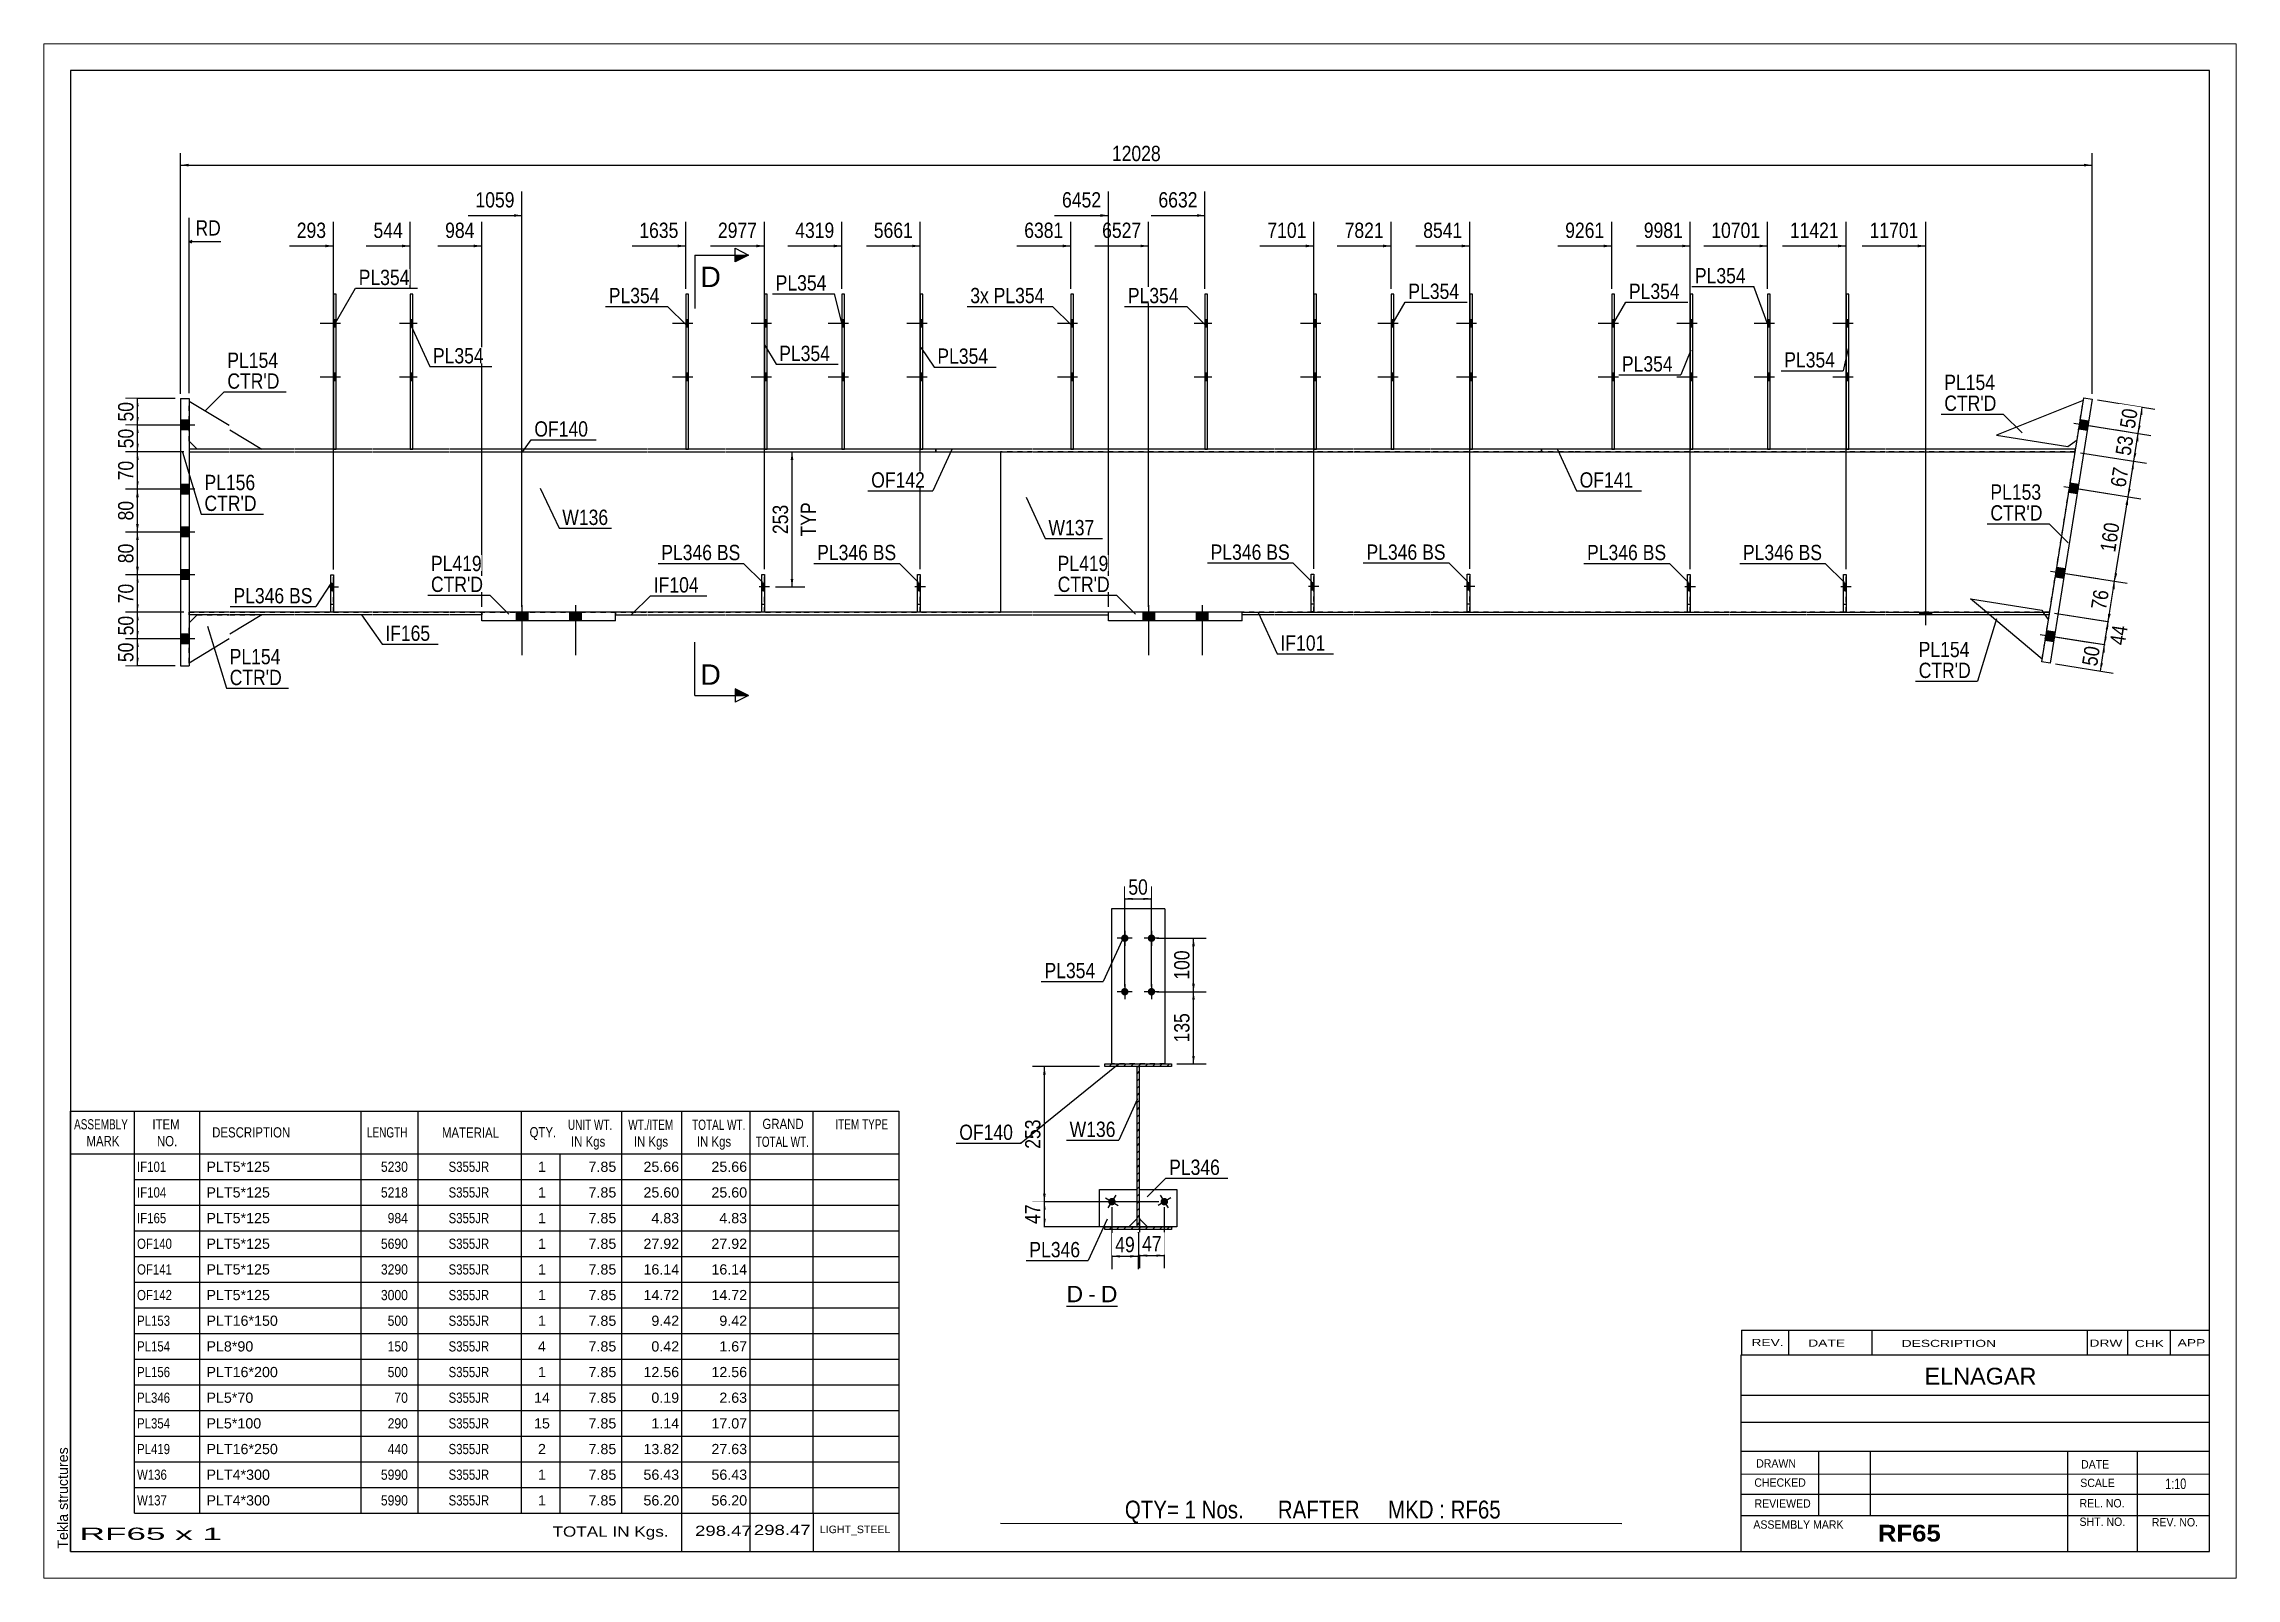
# Paper-space layout 'Layout1' of a CAD drawing. Header units: millimetres. Extents: x 0 to 410, y 0 to 287.
# The model-space entities are those that its viewports show. They can reach past a viewport. Long polylines and large blocks are cut down to what shows.
import ezdxf

# ---------------------------------------------------------------- set-up
doc = ezdxf.new("R2010")
doc.units = ezdxf.units.MM
doc.linetypes.add('DXK_LINE_DOT1', pattern=[1.8814, 0.9407, -0.9407])
doc.linetypes.add('DXK_LINE_DOT2', pattern=[3.9198, 1.9599, -1.9599])
doc.layers.add('Viewport layer', color=7, linetype='Continuous', plot=False)
doc.styles.add('Arial', font='ARIAL.TTF', dxfattribs={"height": 0.2})
doc.styles.add('Arial Bold', font='ARIALBD.TTF', dxfattribs={"height": 0.2})
doc.styles.add('Arial Narrow', font='ARIALN.TTF', dxfattribs={"height": 0.2})

# ---------------------------------------------------------------- blocks, each defined once
blk = doc.blocks.new('Unknown-624479089-11088')
at = {"color": 5, "linetype": 'Continuous'}
for p, q in [((377.84, 86.32), (-22.16, 86.32)), ((-22.16, 86.32), (-22.16, -190.68)), ((377.84, -190.68), (377.84, 86.32)), ((-22.16, -190.68), (377.84, -190.68))]:
    blk.add_line(p, q, dxfattribs=at)
at = {"color": 174, "linetype": 'Continuous', "style": 'Arial'}
blk.add_text('Tekla structures', height=1.9102, rotation=90, dxfattribs=at).set_placement((-22.66, -190.18))
blk = doc.blocks.new('Unknown-624479089-17 - 7328')
at = {"color": 7, "linetype": 'Continuous'}
blk.add_line((164.11, -144.81), (173.61, -144.81), dxfattribs=at)
at = {"color": 0, "linetype": 'Continuous'}
blk.add_wipeout([(167.19, -144.06), (167.19, -140.86), (164.11, -140.86), (164.11, -144.06)], dxfattribs=at)
blk.add_wipeout([(169.57, -144.06), (169.57, -140.86), (168.15, -140.86), (168.15, -144.06)], dxfattribs=at)
at = {"color": 96, "linetype": 'Continuous', "style": 'Arial'}
blk.add_text('D', height=3.06, dxfattribs=at).set_placement((164.11, -144.06))
at = {"color": 0, "linetype": 'Continuous'}
blk.add_wipeout([(173.61, -144.06), (173.61, -140.86), (170.53, -140.86), (170.53, -144.06)], dxfattribs=at)
at = {"color": 96, "linetype": 'Continuous', "style": 'Arial'}
for s, p in [('-', (168.15, -144.06)), ('D', (170.53, -144.06))]:
    blk.add_text(s, height=3.06, dxfattribs=at).set_placement(p)
blk = doc.blocks.new('Bolt-624479089-6500 - 6350')
at = {"color": 3, "linetype": 'DXK_LINE_DOT2'}
for p, q in [((310.85, -10.27), (307.55, -10.27)), ((309.9, -9.57), (309.4, -9.57)), ((309.9, -10.97), (309.4, -10.97))]:
    blk.add_line(p, q, dxfattribs=at)
blk = doc.blocks.new('Part-624479089-6371 - 6350')
at = {"color": 2, "linetype": 'Continuous'}
for p, q in [((85.75, -15), (79.75, -15)), ((79.75, -15.5), (85.75, -15.5)), ((100.2, -15), (85.85, -15)), ((85.85, -15.5), (100.2, -15.5)), ((114.9, -15), (100.3, -15)), ((100.3, -15.5), (114.9, -15.5)), ((129.35, -15), (115, -15)), ((115, -15.5), (129.35, -15.5)), ((145.63, -15), (129.45, -15)), ((129.45, -15.5), (145.63, -15.5)), ((157.73, -15), (145.73, -15)), ((145.73, -15.5), (157.73, -15.5)), ((171.95, -15), (157.83, -15)), ((157.83, -15.5), (171.95, -15.5))]:
    blk.add_line(p, q, dxfattribs=at)
at = {"color": 7, "linetype": 'DXK_LINE_DOT1'}
for p, q in [((79.75, -15), (79.75, -15.5)), ((171.95, -15.5), (171.95, -15))]:
    blk.add_line(p, q, dxfattribs=at)
blk = doc.blocks.new('Part-624479089-6374 - 6350')
at = {"color": 2, "linetype": 'Continuous'}
for p, q in [((151.73, 15), (151.73, -15)), ((347.87, -15), (347.95, -15))]:
    blk.add_line(p, q, dxfattribs=at)
at = {"color": 7, "linetype": 'DXK_LINE_DOT1'}
for p, q in [((157.73, 15), (151.73, 15)), ((202.95, 15), (157.83, 15)), ((217.65, 15), (203.05, 15)), ((232.1, 15), (217.75, 15)), ((246.8, 15), (232.2, 15)), ((258.9, 15), (246.9, 15)), ((273.35, 15), (259, 15)), ((288.05, 15), (273.45, 15)), ((302.5, 15), (288.15, 15)), ((317.2, 15), (302.6, 15)), ((352.72, 15), (317.3, 15)), ((347.95, -15), (352.72, 15)), ((157.73, -15), (151.73, -15)), ((202.95, -15), (157.83, -15)), ((217.65, -15), (203.05, -15)), ((232.1, -15), (217.75, -15)), ((246.8, -15), (232.2, -15)), ((258.9, -15), (246.9, -15)), ((273.35, -15), (259, -15)), ((288.05, -15), (273.45, -15)), ((302.5, -15), (288.15, -15)), ((317.2, -15), (302.6, -15)), ((347.95, -15), (317.3, -15))]:
    blk.add_line(p, q, dxfattribs=at)
blk = doc.blocks.new('Part-624479089-6366 - 6350')
at = {"color": 2, "linetype": 'Continuous'}
for p, q in [((7.5, 15.5), (0, 15.5)), ((0, 15), (7.5, 15)), ((19.6, 15.5), (7.6, 15.5)), ((7.6, 15), (19.6, 15)), ((34.3, 15.5), (19.7, 15.5)), ((19.7, 15), (34.3, 15)), ((48.65, 15.5), (34.4, 15.5)), ((34.4, 15), (48.65, 15)), ((85.75, 15.5), (48.75, 15.5)), ((48.75, 15), (85.75, 15)), ((100.2, 15.5), (85.85, 15.5)), ((85.85, 15), (100.2, 15)), ((114.9, 15.5), (100.3, 15.5)), ((100.3, 15), (114.9, 15)), ((129.35, 15.5), (115, 15.5)), ((115, 15), (129.35, 15)), ((139.63, 15.5), (129.45, 15.5)), ((129.45, 15), (139.63, 15)), ((139.63, 15), (139.63, 15.5))]:
    blk.add_line(p, q, dxfattribs=at)
at = {"color": 7, "linetype": 'DXK_LINE_DOT1'}
blk.add_line((0, 15.5), (0, 15), dxfattribs=at)
blk = doc.blocks.new('Part-624479089-6375 - 6350')
at = {"color": 2, "linetype": 'Continuous'}
for p, q in [((7.5, -15), (0, -15)), ((7.5, -15.5), (0, -15.5)), ((19.6, -15), (7.6, -15)), ((19.6, -15.5), (7.6, -15.5)), ((26.5, -15), (19.7, -15)), ((34.3, -15.5), (19.7, -15.5)), ((34.3, -15), (27, -15)), ((48.65, -15), (34.4, -15)), ((48.65, -15.5), (34.4, -15.5)), ((54.75, -15), (48.75, -15)), ((54.75, -15.5), (48.75, -15.5))]:
    blk.add_line(p, q, dxfattribs=at)
at = {"color": 7, "linetype": 'DXK_LINE_DOT1'}
for p, q in [((0, -15.5), (0, -15)), ((27, -15), (26.5, -15)), ((54.75, -15), (54.75, -15.5))]:
    blk.add_line(p, q, dxfattribs=at)
blk = doc.blocks.new('Part-624479089-6416 - 6350')
at = {"color": 2, "linetype": 'Continuous'}
for p, q in [((0, 24.5), (7.5, 20)), ((1.5, 15.5), (0, 17)), ((7.6, 19.1), (13.6, 15.5))]:
    blk.add_line(p, q, dxfattribs=at)
at = {"color": 7, "linetype": 'DXK_LINE_DOT1'}
for p, q in [((0, 17), (0, 24.5)), ((7.5, 15.5), (1.5, 15.5)), ((13.6, 15.5), (7.6, 15.5))]:
    blk.add_line(p, q, dxfattribs=at)
blk = doc.blocks.new('Part-624479089-6367 - 6350')
at = {"color": 2, "linetype": 'Continuous'}
for p, q in [((196.95, -15), (202.95, -15)), ((202.95, -15.5), (196.95, -15.5)), ((203.05, -15), (217.65, -15)), ((217.65, -15.5), (203.05, -15.5)), ((217.75, -15), (232.1, -15)), ((232.1, -15.5), (217.75, -15.5)), ((232.2, -15), (246.8, -15)), ((246.8, -15.5), (232.2, -15.5)), ((246.9, -15), (258.9, -15)), ((258.9, -15.5), (246.9, -15.5)), ((259, -15), (273.35, -15)), ((273.35, -15.5), (259, -15.5)), ((273.45, -15), (288.05, -15)), ((288.05, -15.5), (273.45, -15.5)), ((288.15, -15), (302.5, -15)), ((302.5, -15.5), (288.15, -15.5)), ((302.6, -15), (317.2, -15)), ((317.2, -15.5), (302.6, -15.5)), ((317.3, -15), (347.87, -15)), ((347.87, -15.5), (317.3, -15.5)), ((347.87, -15), (347.87, -15.5))]:
    blk.add_line(p, q, dxfattribs=at)
at = {"color": 7, "linetype": 'DXK_LINE_DOT1'}
blk.add_line((196.95, -15.5), (196.95, -15), dxfattribs=at)
blk = doc.blocks.new('Part-624479089-6369 - 6350')
at = {"color": 2, "linetype": 'Continuous'}
for p, q in [((252.9, 15.5), (252.9, 15)), ((258.9, 15.5), (252.9, 15.5)), ((252.9, 15), (258.9, 15)), ((273.35, 15.5), (259, 15.5)), ((259, 15), (273.35, 15)), ((288.05, 15.5), (273.45, 15.5)), ((273.45, 15), (288.05, 15)), ((302.5, 15.5), (288.15, 15.5)), ((288.15, 15), (302.5, 15)), ((317.2, 15.5), (302.6, 15.5)), ((302.6, 15), (317.2, 15)), ((352.72, 15.5), (317.3, 15.5)), ((317.3, 15), (352.72, 15)), ((352.72, 15), (352.72, 15.5))]:
    blk.add_line(p, q, dxfattribs=at)
blk = doc.blocks.new('Part-624479089-6426 - 6350')
at = {"color": 7, "linetype": 'DXK_LINE_DOT1'}
for p, q in [((107.1, -14.97), (107.1, -7.97)), ((107.1, -7.97), (107.6, -7.97)), ((107.6, -14.97), (107.6, -7.97)), ((107.1, -13.47), (107.6, -13.47)), ((107.6, -14.97), (107.1, -14.97))]:
    blk.add_line(p, q, dxfattribs=at)
blk = doc.blocks.new('Bolt-624479089-6455 - 6350')
at = {"linetype": 'Continuous'}
for points in [[(353.69, 21.08), (353.41, 19.3), (354.99, 19.05), (355.27, 20.83)], [(353.69, 21.08), (353.41, 19.3), (354.99, 19.05), (355.27, 20.83)], [(351.8, 9.23), (351.52, 7.45), (353.1, 7.2), (353.38, 8.98)], [(351.8, 9.23), (351.52, 7.45), (353.1, 7.2), (353.38, 8.98)], [(349.29, -6.57), (349.01, -8.35), (350.59, -8.6), (350.87, -6.83)], [(349.29, -6.57), (349.01, -8.35), (350.59, -8.6), (350.87, -6.83)], [(347.41, -18.43), (347.12, -20.2), (348.7, -20.45), (348.99, -18.68)], [(347.41, -18.43), (347.12, -20.2), (348.7, -20.45), (348.99, -18.68)]]:
    blk.add_hatch(color=3, dxfattribs=at).paths.add_polyline_path(points)
at = {"color": 3, "linetype": 'Continuous'}
for p, q in [((353.69, 21.08), (355.27, 20.83)), ((353.69, 21.08), (355.27, 20.83)), ((352.48, 20.36), (361.45, 18.93)), ((352.48, 20.36), (361.45, 18.93)), ((353.41, 19.3), (354.99, 19.05)), ((353.41, 19.3), (354.99, 19.05)), ((350.6, 8.51), (359.56, 7.08)), ((350.6, 8.51), (359.56, 7.08)), ((351.8, 9.23), (353.38, 8.98)), ((351.8, 9.23), (353.38, 8.98)), ((351.52, 7.45), (353.1, 7.2)), ((351.52, 7.45), (353.1, 7.2)), ((348.09, -7.29), (357.05, -8.72)), ((348.09, -7.29), (357.05, -8.72)), ((349.29, -6.57), (350.87, -6.83)), ((349.29, -6.57), (350.87, -6.83)), ((349.01, -8.35), (350.59, -8.6)), ((349.01, -8.35), (350.59, -8.6)), ((346.2, -19.15), (355.17, -20.57)), ((346.2, -19.15), (355.17, -20.57)), ((347.12, -20.2), (348.7, -20.45)), ((347.12, -20.2), (348.7, -20.45)), ((347.41, -18.43), (348.99, -18.68)), ((347.41, -18.43), (348.99, -18.68))]:
    blk.add_line(p, q, dxfattribs=at)
blk = doc.blocks.new('Part-624479089-6376 - 6350')
at = {"color": 2, "linetype": 'Continuous'}
for p, q in [((139.63, 15.5), (139.63, 15)), ((145.63, 15.5), (139.63, 15.5)), ((139.63, 15), (145.63, 15)), ((157.73, 15.5), (145.73, 15.5)), ((145.73, 15), (157.73, 15)), ((202.95, 15.5), (157.83, 15.5)), ((157.83, 15), (202.95, 15)), ((217.65, 15.5), (203.05, 15.5)), ((203.05, 15), (217.65, 15)), ((232.1, 15.5), (217.75, 15.5)), ((217.75, 15), (232.1, 15)), ((246.8, 15.5), (232.2, 15.5)), ((232.2, 15), (246.8, 15)), ((252.9, 15.5), (246.9, 15.5)), ((246.9, 15), (252.9, 15)), ((252.9, 15), (252.9, 15.5))]:
    blk.add_line(p, q, dxfattribs=at)
blk = doc.blocks.new('Part-624479089-6444 - 6350')
at = {"color": 7, "linetype": 'DXK_LINE_DOT1'}
for p, q in [((26.5, -15), (26.5, -8)), ((26.5, -8), (27, -8)), ((27, -15), (27, -8)), ((26.5, -13.5), (27, -13.5))]:
    blk.add_line(p, q, dxfattribs=at)
blk = doc.blocks.new('Part-624479089-6379 - 6350')
at = {"color": 2, "linetype": 'Continuous'}
for p, q in [((346.48, -24.25), (354.33, 25.13)), ((355.91, 24.88), (348.06, -24.5)), ((354.33, 25.13), (355.91, 24.88)), ((348.06, -24.5), (346.48, -24.25))]:
    blk.add_line(p, q, dxfattribs=at)
blk = doc.blocks.new('Bolt-624479089-6453 - 6350')
at = {"linetype": 'Continuous'}
blk.add_hatch(color=3, dxfattribs=at).paths.add_polyline_path([(325.9, -15), (323.7, -15), (323.7, -15.5), (325.9, -15.5)])
blk.add_hatch(color=3, dxfattribs=at).paths.add_polyline_path([(325.9, -15), (323.7, -15), (323.7, -15.5), (325.9, -15.5)])
at = {"color": 3, "linetype": 'Continuous'}
for p, q in [((324.8, -17.4), (324.8, -12.1)), ((324.8, -17.4), (324.8, -12.1)), ((323.7, -15.5), (323.7, -15)), ((323.7, -15.5), (323.7, -15)), ((325.9, -15.5), (325.9, -15)), ((325.9, -15.5), (325.9, -15))]:
    blk.add_line(p, q, dxfattribs=at)
blk = doc.blocks.new('Part-624479089-6382 - 6350')
at = {"color": 2, "linetype": 'Continuous'}
for p, q in [((354.25, 24.63), (338.03, 18.1)), ((338.03, 18.1), (351.36, 15.98)), ((351.36, 15.98), (353.08, 17.23))]:
    blk.add_line(p, q, dxfattribs=at)
at = {"color": 7, "linetype": 'DXK_LINE_DOT1'}
blk.add_line((353.08, 17.23), (354.25, 24.63), dxfattribs=at)
blk = doc.blocks.new('Bolt-624479089-6463 - 6350')
at = {"linetype": 'Continuous'}
for points in [[(225.3, 38.3), (225.3, 39.7), (224.8, 39.7), (224.8, 38.3)], [(225.3, 38.3), (225.3, 39.7), (224.8, 39.7), (224.8, 38.3)], [(225.3, 28.3), (225.3, 29.7), (224.8, 29.7), (224.8, 28.3)], [(225.3, 28.3), (225.3, 29.7), (224.8, 29.7), (224.8, 28.3)]]:
    blk.add_hatch(color=3, dxfattribs=at).paths.add_polyline_path(points)
at = {"color": 3, "linetype": 'Continuous'}
for p, q in [((226.1, 39), (222.3, 39)), ((226.1, 39), (222.3, 39)), ((225.3, 39.7), (224.8, 39.7)), ((225.3, 39.7), (224.8, 39.7)), ((225.3, 38.3), (224.8, 38.3)), ((225.3, 38.3), (224.8, 38.3)), ((226.1, 29), (222.3, 29)), ((226.1, 29), (222.3, 29)), ((225.3, 29.7), (224.8, 29.7)), ((225.3, 29.7), (224.8, 29.7)), ((225.3, 28.3), (224.8, 28.3)), ((225.3, 28.3), (224.8, 28.3))]:
    blk.add_line(p, q, dxfattribs=at)
blk = doc.blocks.new('Part-624479089-6384 - 6350')
at = {"color": 2, "linetype": 'Continuous'}
for p, q in [((336.12, -15), (333.16, -12.51)), ((333.16, -12.51), (346.49, -14.63)), ((346.56, -23.76), (336.72, -15.5)), ((346.49, -14.63), (346.76, -15)), ((347.74, -16.35), (347.12, -15.5))]:
    blk.add_line(p, q, dxfattribs=at)
at = {"color": 7, "linetype": 'DXK_LINE_DOT1'}
for p, q in [((336.72, -15.5), (336.12, -15)), ((346.56, -23.76), (347.74, -16.35)), ((347.12, -15.5), (346.76, -15))]:
    blk.add_line(p, q, dxfattribs=at)
blk = doc.blocks.new('Part-624479089-6386 - 6350')
at = {"color": 2, "linetype": 'Continuous'}
for p, q in [((27.5, 44.5), (27, 44.5)), ((27, 44.5), (27, 15.5)), ((27.5, 15.5), (27.5, 44.5))]:
    blk.add_line(p, q, dxfattribs=at)
at = {"color": 7, "linetype": 'DXK_LINE_DOT1'}
blk.add_line((27, 15.5), (27.5, 15.5), dxfattribs=at)
blk = doc.blocks.new('Part-624479089-6452 - 6350')
at = {"color": 7, "linetype": 'DXK_LINE_DOT1'}
for p, q in [((0, 15), (0, -15)), ((0, 15), (7.5, 15)), ((7.6, 15), (19.6, 15)), ((19.7, 15), (34.3, 15)), ((34.4, 15), (48.65, 15)), ((48.75, 15), (85.75, 15)), ((85.85, 15), (100.2, 15)), ((100.3, 15), (114.9, 15)), ((115, 15), (129.35, 15)), ((129.45, 15), (145.63, 15)), ((145.73, 15), (151.73, 15)), ((0, -15), (7.5, -15)), ((7.6, -15), (19.6, -15)), ((19.7, -15), (26.5, -15)), ((27, -15), (34.3, -15)), ((34.4, -15), (48.65, -15)), ((48.75, -15), (85.75, -15)), ((85.85, -15), (100.2, -15)), ((100.3, -15), (114.9, -15)), ((115, -15), (129.35, -15)), ((129.45, -15), (145.63, -15)), ((145.73, -15), (151.73, -15))]:
    blk.add_line(p, q, dxfattribs=at)
at = {"color": 2, "linetype": 'Continuous'}
blk.add_line((151.73, 15), (151.73, -15), dxfattribs=at)
blk = doc.blocks.new('Part-624479089-6387 - 6350')
at = {"color": 2, "linetype": 'Continuous'}
for p, q in [((281.25, 44.5), (280.75, 44.5)), ((280.75, 44.5), (280.75, 15.5)), ((281.25, 15.5), (281.25, 44.5))]:
    blk.add_line(p, q, dxfattribs=at)
at = {"color": 7, "linetype": 'DXK_LINE_DOT1'}
blk.add_line((280.75, 15.5), (281.25, 15.5), dxfattribs=at)
blk = doc.blocks.new('Part-624479089-6451 - 6350')
at = {"color": 2, "linetype": 'Continuous'}
for p, q in [((190.48, 44.5), (189.98, 44.5)), ((189.98, 44.5), (189.98, 15.5)), ((190.48, 15.5), (190.48, 44.5))]:
    blk.add_line(p, q, dxfattribs=at)
at = {"color": 7, "linetype": 'DXK_LINE_DOT1'}
blk.add_line((189.98, 15.5), (190.48, 15.5), dxfattribs=at)
blk = doc.blocks.new('Part-624479089-6388 - 6350')
at = {"color": 2, "linetype": 'Continuous'}
for p, q in [((310.4, 44.5), (309.9, 44.5)), ((309.9, 44.5), (309.9, 15.5)), ((310.4, 15.5), (310.4, 44.5))]:
    blk.add_line(p, q, dxfattribs=at)
at = {"color": 7, "linetype": 'DXK_LINE_DOT1'}
blk.add_line((309.9, 15.5), (310.4, 15.5), dxfattribs=at)
blk = doc.blocks.new('Part-624479089-6389 - 6350')
at = {"color": 2, "linetype": 'Continuous'}
for p, q in [((295.7, 44.5), (295.2, 44.5)), ((295.2, 44.5), (295.2, 15.5)), ((295.7, 15.5), (295.7, 44.5))]:
    blk.add_line(p, q, dxfattribs=at)
at = {"color": 7, "linetype": 'DXK_LINE_DOT1'}
blk.add_line((295.2, 15.5), (295.7, 15.5), dxfattribs=at)
blk = doc.blocks.new('Bolt-624479089-6461 - 6350')
at = {"linetype": 'Continuous'}
for points in [[(295.7, 38.3), (295.7, 39.7), (295.2, 39.7), (295.2, 38.3)], [(295.7, 38.3), (295.7, 39.7), (295.2, 39.7), (295.2, 38.3)], [(295.7, 28.3), (295.7, 29.7), (295.2, 29.7), (295.2, 28.3)], [(295.7, 28.3), (295.7, 29.7), (295.2, 29.7), (295.2, 28.3)]]:
    blk.add_hatch(color=3, dxfattribs=at).paths.add_polyline_path(points)
at = {"color": 3, "linetype": 'Continuous'}
for p, q in [((296.5, 39), (292.7, 39)), ((296.5, 39), (292.7, 39)), ((295.7, 39.7), (295.2, 39.7)), ((295.7, 39.7), (295.2, 39.7)), ((295.7, 38.3), (295.2, 38.3)), ((295.7, 38.3), (295.2, 38.3)), ((296.5, 29), (292.7, 29)), ((296.5, 29), (292.7, 29)), ((295.7, 29.7), (295.2, 29.7)), ((295.7, 29.7), (295.2, 29.7)), ((295.7, 28.3), (295.2, 28.3)), ((295.7, 28.3), (295.2, 28.3))]:
    blk.add_line(p, q, dxfattribs=at)
blk = doc.blocks.new('Part-624479089-6390 - 6350')
at = {"color": 2, "linetype": 'Continuous'}
for p, q in [((266.55, 44.5), (266.05, 44.5)), ((266.05, 44.5), (266.05, 15.5)), ((266.55, 15.5), (266.55, 44.5))]:
    blk.add_line(p, q, dxfattribs=at)
at = {"color": 7, "linetype": 'DXK_LINE_DOT1'}
blk.add_line((266.05, 15.5), (266.55, 15.5), dxfattribs=at)
blk = doc.blocks.new('Part-624479089-6391 - 6350')
at = {"color": 2, "linetype": 'Continuous'}
for p, q in [((225.3, 44.5), (224.8, 44.5)), ((224.8, 44.5), (224.8, 15.5)), ((225.3, 15.5), (225.3, 44.5))]:
    blk.add_line(p, q, dxfattribs=at)
at = {"color": 7, "linetype": 'DXK_LINE_DOT1'}
blk.add_line((224.8, 15.5), (225.3, 15.5), dxfattribs=at)
blk = doc.blocks.new('Bolt-624479089-6471 - 6350')
at = {"linetype": 'Continuous'}
for points in [[(210.85, 38.3), (210.85, 39.7), (210.35, 39.7), (210.35, 38.3)], [(210.85, 38.3), (210.85, 39.7), (210.35, 39.7), (210.35, 38.3)], [(210.85, 28.3), (210.85, 29.7), (210.35, 29.7), (210.35, 28.3)], [(210.85, 28.3), (210.85, 29.7), (210.35, 29.7), (210.35, 28.3)]]:
    blk.add_hatch(color=3, dxfattribs=at).paths.add_polyline_path(points)
at = {"color": 3, "linetype": 'Continuous'}
for p, q in [((211.65, 39), (207.85, 39)), ((211.65, 39), (207.85, 39)), ((210.85, 39.7), (210.35, 39.7)), ((210.85, 39.7), (210.35, 39.7)), ((210.85, 38.3), (210.35, 38.3)), ((210.85, 38.3), (210.35, 38.3)), ((211.65, 29), (207.85, 29)), ((211.65, 29), (207.85, 29)), ((210.85, 29.7), (210.35, 29.7)), ((210.85, 29.7), (210.35, 29.7)), ((210.85, 28.3), (210.35, 28.3)), ((210.85, 28.3), (210.35, 28.3))]:
    blk.add_line(p, q, dxfattribs=at)
blk = doc.blocks.new('Part-624479089-6407 - 6350')
at = {"color": 7, "linetype": 'DXK_LINE_DOT1'}
for p, q in [((239, -14.9), (239, -7.9)), ((239, -7.9), (239.5, -7.9)), ((239.5, -14.9), (239.5, -7.9)), ((239, -13.4), (239.5, -13.4)), ((239.5, -14.9), (239, -14.9))]:
    blk.add_line(p, q, dxfattribs=at)
blk = doc.blocks.new('Part-624479089-6392 - 6350')
at = {"color": 2, "linetype": 'Continuous'}
for p, q in [((122.55, 44.5), (122.05, 44.5)), ((122.05, 44.5), (122.05, 15.5)), ((122.55, 15.5), (122.55, 44.5))]:
    blk.add_line(p, q, dxfattribs=at)
at = {"color": 7, "linetype": 'DXK_LINE_DOT1'}
blk.add_line((122.05, 15.5), (122.55, 15.5), dxfattribs=at)
blk = doc.blocks.new('Part-624479089-6450 - 6350')
at = {"color": 2, "linetype": 'Continuous'}
for p, q in [((41.85, 44.5), (41.35, 44.5)), ((41.35, 44.5), (41.35, 15.5)), ((41.85, 15.5), (41.85, 44.5))]:
    blk.add_line(p, q, dxfattribs=at)
at = {"color": 7, "linetype": 'DXK_LINE_DOT1'}
blk.add_line((41.35, 15.5), (41.85, 15.5), dxfattribs=at)
blk = doc.blocks.new('Part-624479089-6393 - 6350')
at = {"color": 2, "linetype": 'Continuous'}
for p, q in [((93.4, 44.5), (92.9, 44.5)), ((92.9, 44.5), (92.9, 15.5)), ((93.4, 15.5), (93.4, 44.5))]:
    blk.add_line(p, q, dxfattribs=at)
at = {"color": 7, "linetype": 'DXK_LINE_DOT1'}
blk.add_line((92.9, 15.5), (93.4, 15.5), dxfattribs=at)
blk = doc.blocks.new('Bolt-624479089-6465 - 6350')
at = {"linetype": 'Continuous'}
for points in [[(93.4, 38.3), (93.4, 39.7), (92.9, 39.7), (92.9, 38.3)], [(93.4, 38.3), (93.4, 39.7), (92.9, 39.7), (92.9, 38.3)], [(93.4, 28.3), (93.4, 29.7), (92.9, 29.7), (92.9, 28.3)], [(93.4, 28.3), (93.4, 29.7), (92.9, 29.7), (92.9, 28.3)]]:
    blk.add_hatch(color=3, dxfattribs=at).paths.add_polyline_path(points)
at = {"color": 3, "linetype": 'Continuous'}
for p, q in [((94.2, 39), (90.4, 39)), ((94.2, 39), (90.4, 39)), ((93.4, 39.7), (92.9, 39.7)), ((93.4, 39.7), (92.9, 39.7)), ((93.4, 38.3), (92.9, 38.3)), ((93.4, 38.3), (92.9, 38.3)), ((94.2, 29), (90.4, 29)), ((94.2, 29), (90.4, 29)), ((93.4, 29.7), (92.9, 29.7)), ((93.4, 29.7), (92.9, 29.7)), ((93.4, 28.3), (92.9, 28.3)), ((93.4, 28.3), (92.9, 28.3))]:
    blk.add_line(p, q, dxfattribs=at)
blk = doc.blocks.new('Part-624479089-6394 - 6350')
at = {"color": 2, "linetype": 'Continuous'}
for p, q in [((54.75, -16.6), (54.75, -15)), ((79.75, -15), (54.75, -15)), ((79.75, -16.6), (79.75, -15)), ((79.75, -16.6), (54.75, -16.6))]:
    blk.add_line(p, q, dxfattribs=at)
blk = doc.blocks.new('Bolt-624479089-6460 - 6350')
at = {"linetype": 'Continuous'}
for points in [[(310.4, 38.3), (310.4, 39.7), (309.9, 39.7), (309.9, 38.3)], [(310.4, 38.3), (310.4, 39.7), (309.9, 39.7), (309.9, 38.3)], [(310.4, 28.3), (310.4, 29.7), (309.9, 29.7), (309.9, 28.3)], [(310.4, 28.3), (310.4, 29.7), (309.9, 29.7), (309.9, 28.3)]]:
    blk.add_hatch(color=3, dxfattribs=at).paths.add_polyline_path(points)
at = {"color": 3, "linetype": 'Continuous'}
for p, q in [((311.2, 39), (307.4, 39)), ((311.2, 39), (307.4, 39)), ((310.4, 39.7), (309.9, 39.7)), ((310.4, 39.7), (309.9, 39.7)), ((310.4, 38.3), (309.9, 38.3)), ((310.4, 38.3), (309.9, 38.3)), ((311.2, 29), (307.4, 29)), ((311.2, 29), (307.4, 29)), ((310.4, 29.7), (309.9, 29.7)), ((310.4, 29.7), (309.9, 29.7)), ((310.4, 28.3), (309.9, 28.3)), ((310.4, 28.3), (309.9, 28.3))]:
    blk.add_line(p, q, dxfattribs=at)
blk = doc.blocks.new('Part-624479089-6395 - 6350')
at = {"color": 2, "linetype": 'Continuous'}
for p, q in [((108.1, 44.5), (107.6, 44.5)), ((107.6, 44.5), (107.6, 15.5)), ((108.1, 15.5), (108.1, 44.5))]:
    blk.add_line(p, q, dxfattribs=at)
at = {"color": 7, "linetype": 'DXK_LINE_DOT1'}
blk.add_line((107.6, 15.5), (108.1, 15.5), dxfattribs=at)
blk = doc.blocks.new('Bolt-624479089-6459 - 6350')
at = {"linetype": 'Continuous'}
for points in [[(281.25, 38.3), (281.25, 39.7), (280.75, 39.7), (280.75, 38.3)], [(281.25, 38.3), (281.25, 39.7), (280.75, 39.7), (280.75, 38.3)], [(281.25, 28.3), (281.25, 29.7), (280.75, 29.7), (280.75, 28.3)], [(281.25, 28.3), (281.25, 29.7), (280.75, 29.7), (280.75, 28.3)]]:
    blk.add_hatch(color=3, dxfattribs=at).paths.add_polyline_path(points)
at = {"color": 3, "linetype": 'Continuous'}
for p, q in [((282.05, 39), (278.25, 39)), ((282.05, 39), (278.25, 39)), ((281.25, 39.7), (280.75, 39.7)), ((281.25, 39.7), (280.75, 39.7)), ((281.25, 38.3), (280.75, 38.3)), ((281.25, 38.3), (280.75, 38.3)), ((282.05, 29), (278.25, 29)), ((282.05, 29), (278.25, 29)), ((281.25, 29.7), (280.75, 29.7)), ((281.25, 29.7), (280.75, 29.7)), ((281.25, 28.3), (280.75, 28.3)), ((281.25, 28.3), (280.75, 28.3))]:
    blk.add_line(p, q, dxfattribs=at)
blk = doc.blocks.new('Part-624479089-6396 - 6350')
at = {"color": 2, "linetype": 'Continuous'}
for p, q in [((137.25, 44.5), (136.75, 44.5)), ((136.75, 44.5), (136.75, 15.5)), ((137.25, 15.5), (137.25, 44.5))]:
    blk.add_line(p, q, dxfattribs=at)
at = {"color": 7, "linetype": 'DXK_LINE_DOT1'}
blk.add_line((136.75, 15.5), (137.25, 15.5), dxfattribs=at)
blk = doc.blocks.new('Bolt-624479089-6518 - 6350')
at = {"linetype": 'Continuous'}
for points in [[(41.85, 38.3), (41.85, 39.7), (41.35, 39.7), (41.35, 38.3)], [(41.85, 38.3), (41.85, 39.7), (41.35, 39.7), (41.35, 38.3)], [(41.85, 28.3), (41.85, 29.7), (41.35, 29.7), (41.35, 28.3)], [(41.85, 28.3), (41.85, 29.7), (41.35, 29.7), (41.35, 28.3)]]:
    blk.add_hatch(color=3, dxfattribs=at).paths.add_polyline_path(points)
at = {"color": 3, "linetype": 'Continuous'}
for p, q in [((42.65, 39), (39.35, 39)), ((42.65, 39), (39.35, 39)), ((41.85, 39.7), (41.35, 39.7)), ((41.85, 39.7), (41.35, 39.7)), ((41.85, 38.3), (41.35, 38.3)), ((41.85, 38.3), (41.35, 38.3)), ((42.65, 29), (39.35, 29)), ((42.65, 29), (39.35, 29)), ((41.85, 29.7), (41.35, 29.7)), ((41.85, 29.7), (41.35, 29.7)), ((41.85, 28.3), (41.35, 28.3)), ((41.85, 28.3), (41.35, 28.3))]:
    blk.add_line(p, q, dxfattribs=at)
blk = doc.blocks.new('Part-624479089-6397 - 6350')
at = {"color": 2, "linetype": 'Continuous'}
for p, q in [((165.38, 44.5), (164.88, 44.5)), ((164.88, 44.5), (164.88, 15.5)), ((165.38, 15.5), (165.38, 44.5))]:
    blk.add_line(p, q, dxfattribs=at)
at = {"color": 7, "linetype": 'DXK_LINE_DOT1'}
blk.add_line((164.88, 15.5), (165.38, 15.5), dxfattribs=at)
blk = doc.blocks.new('Bolt-624479089-6469 - 6350')
at = {"linetype": 'Continuous'}
for points in [[(165.38, 38.3), (165.38, 39.7), (164.88, 39.7), (164.88, 38.3)], [(165.38, 38.3), (165.38, 39.7), (164.88, 39.7), (164.88, 38.3)], [(165.38, 28.3), (165.38, 29.7), (164.88, 29.7), (164.88, 28.3)], [(165.38, 28.3), (165.38, 29.7), (164.88, 29.7), (164.88, 28.3)]]:
    blk.add_hatch(color=3, dxfattribs=at).paths.add_polyline_path(points)
at = {"color": 3, "linetype": 'Continuous'}
for p, q in [((166.18, 39), (162.38, 39)), ((166.18, 39), (162.38, 39)), ((165.38, 39.7), (164.88, 39.7)), ((165.38, 39.7), (164.88, 39.7)), ((165.38, 38.3), (164.88, 38.3)), ((165.38, 38.3), (164.88, 38.3)), ((166.18, 29), (162.38, 29)), ((166.18, 29), (162.38, 29)), ((165.38, 29.7), (164.88, 29.7)), ((165.38, 29.7), (164.88, 29.7)), ((165.38, 28.3), (164.88, 28.3)), ((165.38, 28.3), (164.88, 28.3))]:
    blk.add_line(p, q, dxfattribs=at)
blk = doc.blocks.new('Part-624479089-6398 - 6350')
at = {"color": 2, "linetype": 'Continuous'}
for p, q in [((171.95, -16.6), (171.95, -15)), ((196.95, -15), (171.95, -15)), ((196.95, -16.6), (196.95, -15)), ((196.95, -16.6), (171.95, -16.6))]:
    blk.add_line(p, q, dxfattribs=at)
blk = doc.blocks.new('Bolt-624479089-6512 - 6350')
at = {"color": 3, "linetype": 'DXK_LINE_DOT2'}
for p, q in [((27.95, -10.3), (24.65, -10.3)), ((27, -9.6), (26.5, -9.6)), ((27, -11), (26.5, -11))]:
    blk.add_line(p, q, dxfattribs=at)
blk = doc.blocks.new('Part-624479089-6399 - 6350')
at = {"color": 2, "linetype": 'Continuous'}
for p, q in [((210.85, 44.5), (210.35, 44.5)), ((210.35, 44.5), (210.35, 15.5)), ((210.85, 15.5), (210.85, 44.5))]:
    blk.add_line(p, q, dxfattribs=at)
at = {"color": 7, "linetype": 'DXK_LINE_DOT1'}
blk.add_line((210.35, 15.5), (210.85, 15.5), dxfattribs=at)
blk = doc.blocks.new('Bolt-624479089-6464 - 6350')
at = {"linetype": 'Continuous'}
for points in [[(122.55, 38.3), (122.55, 39.7), (122.05, 39.7), (122.05, 38.3)], [(122.55, 38.3), (122.55, 39.7), (122.05, 39.7), (122.05, 38.3)], [(122.55, 28.3), (122.55, 29.7), (122.05, 29.7), (122.05, 28.3)], [(122.55, 28.3), (122.55, 29.7), (122.05, 29.7), (122.05, 28.3)]]:
    blk.add_hatch(color=3, dxfattribs=at).paths.add_polyline_path(points)
at = {"color": 3, "linetype": 'Continuous'}
for p, q in [((123.35, 39), (119.55, 39)), ((123.35, 39), (119.55, 39)), ((122.55, 39.7), (122.05, 39.7)), ((122.55, 39.7), (122.05, 39.7)), ((122.55, 38.3), (122.05, 38.3)), ((122.55, 38.3), (122.05, 38.3)), ((123.35, 29), (119.55, 29)), ((123.35, 29), (119.55, 29)), ((122.55, 29.7), (122.05, 29.7)), ((122.55, 29.7), (122.05, 29.7)), ((122.55, 28.3), (122.05, 28.3)), ((122.55, 28.3), (122.05, 28.3))]:
    blk.add_line(p, q, dxfattribs=at)
blk = doc.blocks.new('Part-624479089-6400 - 6350')
at = {"color": 7, "linetype": 'DXK_LINE_DOT1'}
for p, q in [((209.85, -14.9), (209.85, -7.9)), ((209.85, -7.9), (210.35, -7.9)), ((210.35, -14.9), (210.35, -7.9)), ((209.85, -13.4), (210.35, -13.4)), ((210.35, -14.9), (209.85, -14.9))]:
    blk.add_line(p, q, dxfattribs=at)
blk = doc.blocks.new('Bolt-624479089-6467 - 6350')
at = {"linetype": 'Continuous'}
for points in [[(108.1, 38.3), (108.1, 39.7), (107.6, 39.7), (107.6, 38.3)], [(108.1, 38.3), (108.1, 39.7), (107.6, 39.7), (107.6, 38.3)], [(108.1, 28.3), (108.1, 29.7), (107.6, 29.7), (107.6, 28.3)], [(108.1, 28.3), (108.1, 29.7), (107.6, 29.7), (107.6, 28.3)]]:
    blk.add_hatch(color=3, dxfattribs=at).paths.add_polyline_path(points)
at = {"color": 3, "linetype": 'Continuous'}
for p, q in [((108.9, 39), (105.1, 39)), ((108.9, 39), (105.1, 39)), ((108.1, 39.7), (107.6, 39.7)), ((108.1, 39.7), (107.6, 39.7)), ((108.1, 38.3), (107.6, 38.3)), ((108.1, 38.3), (107.6, 38.3)), ((108.9, 29), (105.1, 29)), ((108.9, 29), (105.1, 29)), ((108.1, 29.7), (107.6, 29.7)), ((108.1, 29.7), (107.6, 29.7)), ((108.1, 28.3), (107.6, 28.3)), ((108.1, 28.3), (107.6, 28.3))]:
    blk.add_line(p, q, dxfattribs=at)
blk = doc.blocks.new('Part-624479089-6403 - 6350')
at = {"color": 2, "linetype": 'Continuous'}
for p, q in [((209.85, -14.9), (209.85, -7.9)), ((209.85, -7.9), (210.35, -7.9)), ((210.35, -7.9), (210.35, -14.9)), ((210.35, -14.9), (209.85, -14.9))]:
    blk.add_line(p, q, dxfattribs=at)
blk = doc.blocks.new('Bolt-624479089-6470 - 6350')
at = {"linetype": 'Continuous'}
for points in [[(180.55, -15), (178.35, -15), (178.35, -16.6), (180.55, -16.6)], [(180.55, -15), (178.35, -15), (178.35, -16.6), (180.55, -16.6)], [(180.55, -15), (178.35, -15), (178.35, -16.6), (180.55, -16.6)], [(180.55, -15), (178.35, -15), (178.35, -16.6), (180.55, -16.6)], [(190.55, -15), (188.35, -15), (188.35, -16.6), (190.55, -16.6)], [(190.55, -15), (188.35, -15), (188.35, -16.6), (190.55, -16.6)], [(190.55, -15), (188.35, -15), (188.35, -16.6), (190.55, -16.6)], [(190.55, -15), (188.35, -15), (188.35, -16.6), (190.55, -16.6)]]:
    blk.add_hatch(color=3, dxfattribs=at).paths.add_polyline_path(points)
at = {"color": 3, "linetype": 'Continuous'}
for p, q in [((178.35, -15), (178.35, -16.6)), ((178.35, -15), (178.35, -16.6)), ((178.35, -15), (178.35, -16.6)), ((178.35, -15), (178.35, -16.6)), ((179.45, -13.66), (179.45, -23)), ((179.45, -13.66), (179.45, -23)), ((179.45, -13.66), (179.45, -23)), ((179.45, -13.66), (179.45, -23)), ((180.55, -15), (180.55, -16.6)), ((180.55, -15), (180.55, -16.6)), ((180.55, -15), (180.55, -16.6)), ((180.55, -15), (180.55, -16.6)), ((188.35, -15), (188.35, -16.6)), ((188.35, -15), (188.35, -16.6)), ((188.35, -15), (188.35, -16.6)), ((188.35, -15), (188.35, -16.6)), ((189.45, -13.66), (189.45, -23)), ((189.45, -13.66), (189.45, -23)), ((189.45, -13.66), (189.45, -23)), ((189.45, -13.66), (189.45, -23)), ((190.55, -15), (190.55, -16.6)), ((190.55, -15), (190.55, -16.6)), ((190.55, -15), (190.55, -16.6)), ((190.55, -15), (190.55, -16.6))]:
    blk.add_line(p, q, dxfattribs=at)
blk = doc.blocks.new('Part-624479089-6406 - 6350')
at = {"color": 2, "linetype": 'Continuous'}
for p, q in [((240, 44.5), (239.5, 44.5)), ((239.5, 44.5), (239.5, 15.5)), ((240, 15.5), (240, 44.5))]:
    blk.add_line(p, q, dxfattribs=at)
at = {"color": 7, "linetype": 'DXK_LINE_DOT1'}
blk.add_line((239.5, 15.5), (240, 15.5), dxfattribs=at)
blk = doc.blocks.new('Part-624479089-6410 - 6350')
at = {"color": 2, "linetype": 'Continuous'}
for p, q in [((239, -14.9), (239, -7.9)), ((239, -7.9), (239.5, -7.9)), ((239.5, -7.9), (239.5, -14.9)), ((239.5, -14.9), (239, -14.9))]:
    blk.add_line(p, q, dxfattribs=at)
blk = doc.blocks.new('Part-624479089-6413 - 6350')
at = {"color": 2, "linetype": 'Continuous'}
for p, q in [((-1.6, 25), (0, 25)), ((-1.6, 25), (-1.6, -25)), ((0, 25), (0, -25)), ((-1.6, -25), (0, -25))]:
    blk.add_line(p, q, dxfattribs=at)
blk = doc.blocks.new('Part-624479089-6418 - 6350')
at = {"color": 2, "linetype": 'Continuous'}
for p, q in [((0, -17), (1.5, -15.5)), ((13.6, -15.5), (7.6, -19.1)), ((7.5, -20), (0, -24.5))]:
    blk.add_line(p, q, dxfattribs=at)
at = {"color": 7, "linetype": 'DXK_LINE_DOT1'}
for p, q in [((1.5, -15.5), (7.5, -15.5)), ((7.6, -15.5), (13.6, -15.5)), ((0, -24.5), (0, -17))]:
    blk.add_line(p, q, dxfattribs=at)
blk = doc.blocks.new('Part-624479089-6420 - 6350')
at = {"color": 7, "linetype": 'DXK_LINE_DOT1'}
for p, q in [((136.25, -14.97), (136.25, -7.97)), ((136.25, -7.97), (136.75, -7.97)), ((136.75, -14.97), (136.75, -7.97)), ((136.25, -13.47), (136.75, -13.47)), ((136.75, -14.97), (136.25, -14.97))]:
    blk.add_line(p, q, dxfattribs=at)
blk = doc.blocks.new('Part-624479089-6423 - 6350')
at = {"color": 2, "linetype": 'Continuous'}
for p, q in [((136.25, -14.97), (136.25, -7.97)), ((136.25, -7.97), (136.75, -7.97)), ((136.75, -7.97), (136.75, -14.97)), ((136.75, -14.97), (136.25, -14.97))]:
    blk.add_line(p, q, dxfattribs=at)
blk = doc.blocks.new('Part-624479089-6429 - 6350')
at = {"color": 2, "linetype": 'Continuous'}
for p, q in [((107.1, -14.97), (107.1, -7.97)), ((107.1, -7.97), (107.6, -7.97)), ((107.6, -7.97), (107.6, -14.97)), ((107.6, -14.97), (107.1, -14.97))]:
    blk.add_line(p, q, dxfattribs=at)
blk = doc.blocks.new('Part-624479089-6432 - 6350')
at = {"color": 7, "linetype": 'DXK_LINE_DOT1'}
for p, q in [((309.4, -14.97), (309.4, -7.97)), ((309.4, -7.97), (309.9, -7.97)), ((309.9, -14.97), (309.9, -7.97)), ((309.4, -13.47), (309.9, -13.47)), ((309.9, -14.97), (309.4, -14.97))]:
    blk.add_line(p, q, dxfattribs=at)
blk = doc.blocks.new('Part-624479089-6435 - 6350')
at = {"color": 2, "linetype": 'Continuous'}
for p, q in [((309.4, -14.97), (309.4, -7.97)), ((309.4, -7.97), (309.9, -7.97)), ((309.9, -7.97), (309.9, -14.97)), ((309.9, -14.97), (309.4, -14.97))]:
    blk.add_line(p, q, dxfattribs=at)
blk = doc.blocks.new('Part-624479089-6438 - 6350')
at = {"color": 7, "linetype": 'DXK_LINE_DOT1'}
for p, q in [((280.25, -14.97), (280.25, -7.97)), ((280.25, -7.97), (280.75, -7.97)), ((280.75, -14.97), (280.75, -7.97)), ((280.25, -13.47), (280.75, -13.47)), ((280.75, -14.97), (280.25, -14.97))]:
    blk.add_line(p, q, dxfattribs=at)
blk = doc.blocks.new('Part-624479089-6441 - 6350')
at = {"color": 2, "linetype": 'Continuous'}
for p, q in [((280.25, -14.97), (280.25, -7.97)), ((280.25, -7.97), (280.75, -7.97)), ((280.75, -7.97), (280.75, -14.97)), ((280.75, -14.97), (280.25, -14.97))]:
    blk.add_line(p, q, dxfattribs=at)
blk = doc.blocks.new('Part-624479089-6447 - 6350')
at = {"color": 2, "linetype": 'Continuous'}
for p, q in [((26.5, -15), (26.5, -8)), ((26.5, -8), (27, -8)), ((27, -8), (27, -15)), ((27, -15), (26.5, -15))]:
    blk.add_line(p, q, dxfattribs=at)
blk = doc.blocks.new('Bolt-624479089-6458 - 6350')
at = {"linetype": 'Continuous'}
for points in [[(27.5, 38.3), (27.5, 39.7), (27, 39.7), (27, 38.3)], [(27.5, 38.3), (27.5, 39.7), (27, 39.7), (27, 38.3)], [(27.5, 28.3), (27.5, 29.7), (27, 29.7), (27, 28.3)], [(27.5, 28.3), (27.5, 29.7), (27, 29.7), (27, 28.3)]]:
    blk.add_hatch(color=3, dxfattribs=at).paths.add_polyline_path(points)
at = {"color": 3, "linetype": 'Continuous'}
for p, q in [((28.3, 39), (24.5, 39)), ((28.3, 39), (24.5, 39)), ((27.5, 39.7), (27, 39.7)), ((27.5, 39.7), (27, 39.7)), ((27.5, 38.3), (27, 38.3)), ((27.5, 38.3), (27, 38.3)), ((28.3, 29), (24.5, 29)), ((28.3, 29), (24.5, 29)), ((27.5, 29.7), (27, 29.7)), ((27.5, 29.7), (27, 29.7)), ((27.5, 28.3), (27, 28.3)), ((27.5, 28.3), (27, 28.3))]:
    blk.add_line(p, q, dxfattribs=at)
blk = doc.blocks.new('Bolt-624479089-6462 - 6350')
at = {"linetype": 'Continuous'}
for points in [[(266.55, 38.3), (266.55, 39.7), (266.05, 39.7), (266.05, 38.3)], [(266.55, 38.3), (266.55, 39.7), (266.05, 39.7), (266.05, 38.3)], [(266.55, 28.3), (266.55, 29.7), (266.05, 29.7), (266.05, 28.3)], [(266.55, 28.3), (266.55, 29.7), (266.05, 29.7), (266.05, 28.3)]]:
    blk.add_hatch(color=3, dxfattribs=at).paths.add_polyline_path(points)
at = {"color": 3, "linetype": 'Continuous'}
for p, q in [((267.35, 39), (263.55, 39)), ((267.35, 39), (263.55, 39)), ((266.55, 39.7), (266.05, 39.7)), ((266.55, 39.7), (266.05, 39.7)), ((266.55, 38.3), (266.05, 38.3)), ((266.55, 38.3), (266.05, 38.3)), ((267.35, 29), (263.55, 29)), ((267.35, 29), (263.55, 29)), ((266.55, 29.7), (266.05, 29.7)), ((266.55, 29.7), (266.05, 29.7)), ((266.55, 28.3), (266.05, 28.3)), ((266.55, 28.3), (266.05, 28.3))]:
    blk.add_line(p, q, dxfattribs=at)
blk = doc.blocks.new('Bolt-624479089-6466 - 6350')
at = {"linetype": 'Continuous'}
for points in [[(63.35, -15), (61.15, -15), (61.15, -16.6), (63.35, -16.6)], [(63.35, -15), (61.15, -15), (61.15, -16.6), (63.35, -16.6)], [(63.35, -15), (61.15, -15), (61.15, -16.6), (63.35, -16.6)], [(63.35, -15), (61.15, -15), (61.15, -16.6), (63.35, -16.6)], [(73.35, -15), (71.15, -15), (71.15, -16.6), (73.35, -16.6)], [(73.35, -15), (71.15, -15), (71.15, -16.6), (73.35, -16.6)], [(73.35, -15), (71.15, -15), (71.15, -16.6), (73.35, -16.6)], [(73.35, -15), (71.15, -15), (71.15, -16.6), (73.35, -16.6)]]:
    blk.add_hatch(color=3, dxfattribs=at).paths.add_polyline_path(points)
at = {"color": 3, "linetype": 'Continuous'}
for p, q in [((61.15, -15), (61.15, -16.6)), ((61.15, -15), (61.15, -16.6)), ((61.15, -15), (61.15, -16.6)), ((61.15, -15), (61.15, -16.6)), ((62.25, -13.66), (62.25, -23)), ((62.25, -13.66), (62.25, -23)), ((62.25, -13.66), (62.25, -23)), ((62.25, -13.66), (62.25, -23)), ((63.35, -15), (63.35, -16.6)), ((63.35, -15), (63.35, -16.6)), ((63.35, -15), (63.35, -16.6)), ((63.35, -15), (63.35, -16.6)), ((71.15, -15), (71.15, -16.6)), ((71.15, -15), (71.15, -16.6)), ((71.15, -15), (71.15, -16.6)), ((71.15, -15), (71.15, -16.6)), ((72.25, -13.66), (72.25, -23)), ((72.25, -13.66), (72.25, -23)), ((72.25, -13.66), (72.25, -23)), ((72.25, -13.66), (72.25, -23)), ((73.35, -15), (73.35, -16.6)), ((73.35, -15), (73.35, -16.6)), ((73.35, -15), (73.35, -16.6)), ((73.35, -15), (73.35, -16.6))]:
    blk.add_line(p, q, dxfattribs=at)
blk = doc.blocks.new('Bolt-624479089-6468 - 6350')
at = {"linetype": 'Continuous'}
for points in [[(137.25, 38.3), (137.25, 39.7), (136.75, 39.7), (136.75, 38.3)], [(137.25, 38.3), (137.25, 39.7), (136.75, 39.7), (136.75, 38.3)], [(137.25, 28.3), (137.25, 29.7), (136.75, 29.7), (136.75, 28.3)], [(137.25, 28.3), (137.25, 29.7), (136.75, 29.7), (136.75, 28.3)]]:
    blk.add_hatch(color=3, dxfattribs=at).paths.add_polyline_path(points)
at = {"color": 3, "linetype": 'Continuous'}
for p, q in [((138.05, 39), (134.25, 39)), ((138.05, 39), (134.25, 39)), ((137.25, 39.7), (136.75, 39.7)), ((137.25, 39.7), (136.75, 39.7)), ((137.25, 38.3), (136.75, 38.3)), ((137.25, 38.3), (136.75, 38.3)), ((138.05, 29), (134.25, 29)), ((138.05, 29), (134.25, 29)), ((137.25, 29.7), (136.75, 29.7)), ((137.25, 29.7), (136.75, 29.7)), ((137.25, 28.3), (136.75, 28.3)), ((137.25, 28.3), (136.75, 28.3))]:
    blk.add_line(p, q, dxfattribs=at)
blk = doc.blocks.new('Bolt-624479089-6472 - 6350')
at = {"color": 3, "linetype": 'DXK_LINE_DOT2'}
for p, q in [((211.3, -10.2), (208, -10.2)), ((210.35, -9.5), (209.85, -9.5)), ((210.35, -10.9), (209.85, -10.9))]:
    blk.add_line(p, q, dxfattribs=at)
blk = doc.blocks.new('Bolt-624479089-6475 - 6350')
at = {"linetype": 'Continuous'}
blk.add_hatch(color=3, dxfattribs=at).paths.add_polyline_path([(210.35, -10.9), (210.35, -9.5), (209.85, -9.5), (209.85, -10.9)])
at = {"color": 3, "linetype": 'Continuous'}
for p, q in [((210.35, -9.5), (209.85, -9.5)), ((211.15, -10.2), (209.85, -10.2)), ((210.35, -10.9), (209.85, -10.9))]:
    blk.add_line(p, q, dxfattribs=at)
blk = doc.blocks.new('Bolt-624479089-6478 - 6350')
at = {"linetype": 'Continuous'}
for points in [[(240, 38.3), (240, 39.7), (239.5, 39.7), (239.5, 38.3)], [(240, 38.3), (240, 39.7), (239.5, 39.7), (239.5, 38.3)], [(240, 28.3), (240, 29.7), (239.5, 29.7), (239.5, 28.3)], [(240, 28.3), (240, 29.7), (239.5, 29.7), (239.5, 28.3)]]:
    blk.add_hatch(color=3, dxfattribs=at).paths.add_polyline_path(points)
at = {"color": 3, "linetype": 'Continuous'}
for p, q in [((240.8, 39), (237, 39)), ((240.8, 39), (237, 39)), ((240, 39.7), (239.5, 39.7)), ((240, 39.7), (239.5, 39.7)), ((240, 38.3), (239.5, 38.3)), ((240, 38.3), (239.5, 38.3)), ((240.8, 29), (237, 29)), ((240.8, 29), (237, 29)), ((240, 29.7), (239.5, 29.7)), ((240, 29.7), (239.5, 29.7)), ((240, 28.3), (239.5, 28.3)), ((240, 28.3), (239.5, 28.3))]:
    blk.add_line(p, q, dxfattribs=at)
blk = doc.blocks.new('Bolt-624479089-6479 - 6350')
at = {"color": 3, "linetype": 'DXK_LINE_DOT2'}
for p, q in [((240.45, -10.2), (237.15, -10.2)), ((239.5, -9.5), (239, -9.5)), ((239.5, -10.9), (239, -10.9))]:
    blk.add_line(p, q, dxfattribs=at)
blk = doc.blocks.new('Bolt-624479089-6482 - 6350')
at = {"linetype": 'Continuous'}
blk.add_hatch(color=3, dxfattribs=at).paths.add_polyline_path([(239.5, -10.9), (239.5, -9.5), (239, -9.5), (239, -10.9)])
at = {"color": 3, "linetype": 'Continuous'}
for p, q in [((239.5, -9.5), (239, -9.5)), ((240.3, -10.2), (239, -10.2)), ((239.5, -10.9), (239, -10.9))]:
    blk.add_line(p, q, dxfattribs=at)
blk = doc.blocks.new('Bolt-624479089-6485 - 6350')
at = {"linetype": 'Continuous'}
for points in [[(-1.6, 20.9), (-1.6, 19.1), (0, 19.1), (0, 20.9)], [(-1.6, 20.9), (-1.6, 19.1), (0, 19.1), (0, 20.9)], [(-1.6, 8.9), (-1.6, 7.1), (0, 7.1), (0, 8.9)], [(-1.6, 8.9), (-1.6, 7.1), (0, 7.1), (0, 8.9)], [(-1.6, 0.9), (-1.6, -0.9), (0, -0.9), (0, 0.9)], [(-1.6, 0.9), (-1.6, -0.9), (0, -0.9), (0, 0.9)], [(-1.6, -7.1), (-1.6, -8.9), (0, -8.9), (0, -7.1)], [(-1.6, -7.1), (-1.6, -8.9), (0, -8.9), (0, -7.1)], [(-1.6, -19.1), (-1.6, -20.9), (0, -20.9), (0, -19.1)], [(-1.6, -19.1), (-1.6, -20.9), (0, -20.9), (0, -19.1)]]:
    blk.add_hatch(color=3, dxfattribs=at).paths.add_polyline_path(points)
at = {"color": 3, "linetype": 'Continuous'}
for p, q in [((0, 20.9), (-1.6, 20.9)), ((0, 20.9), (-1.6, 20.9)), ((1.08, 20), (-8, 20)), ((1.08, 20), (-8, 20)), ((0, 19.1), (-1.6, 19.1)), ((0, 19.1), (-1.6, 19.1)), ((0, 8.9), (-1.6, 8.9)), ((0, 8.9), (-1.6, 8.9)), ((1.08, 8), (-8, 8)), ((1.08, 8), (-8, 8)), ((0, 7.1), (-1.6, 7.1)), ((0, 7.1), (-1.6, 7.1)), ((0, 0.9), (-1.6, 0.9)), ((0, 0.9), (-1.6, 0.9)), ((1.08, 0), (-8, 0)), ((1.08, 0), (-8, 0)), ((0, -0.9), (-1.6, -0.9)), ((0, -0.9), (-1.6, -0.9)), ((1.08, -8), (-8, -8)), ((1.08, -8), (-8, -8)), ((0, -7.1), (-1.6, -7.1)), ((0, -7.1), (-1.6, -7.1)), ((0, -8.9), (-1.6, -8.9)), ((0, -8.9), (-1.6, -8.9)), ((1.08, -20), (-8, -20)), ((1.08, -20), (-8, -20)), ((0, -19.1), (-1.6, -19.1)), ((0, -19.1), (-1.6, -19.1)), ((0, -20.9), (-1.6, -20.9)), ((0, -20.9), (-1.6, -20.9))]:
    blk.add_line(p, q, dxfattribs=at)
blk = doc.blocks.new('Bolt-624479089-6488 - 6350')
at = {"color": 3, "linetype": 'DXK_LINE_DOT2'}
for p, q in [((137.7, -10.27), (134.4, -10.27)), ((136.75, -9.57), (136.25, -9.57)), ((136.75, -10.97), (136.25, -10.97))]:
    blk.add_line(p, q, dxfattribs=at)
blk = doc.blocks.new('Bolt-624479089-6491 - 6350')
at = {"linetype": 'Continuous'}
blk.add_hatch(color=3, dxfattribs=at).paths.add_polyline_path([(136.75, -10.97), (136.75, -9.57), (136.25, -9.57), (136.25, -10.97)])
at = {"color": 3, "linetype": 'Continuous'}
for p, q in [((136.75, -9.57), (136.25, -9.57)), ((137.55, -10.27), (136.25, -10.27)), ((136.75, -10.97), (136.25, -10.97))]:
    blk.add_line(p, q, dxfattribs=at)
blk = doc.blocks.new('Bolt-624479089-6494 - 6350')
at = {"color": 3, "linetype": 'DXK_LINE_DOT2'}
for p, q in [((108.55, -10.27), (105.25, -10.27)), ((107.6, -9.57), (107.1, -9.57)), ((107.6, -10.97), (107.1, -10.97))]:
    blk.add_line(p, q, dxfattribs=at)
blk = doc.blocks.new('Bolt-624479089-6497 - 6350')
at = {"linetype": 'Continuous'}
blk.add_hatch(color=3, dxfattribs=at).paths.add_polyline_path([(107.6, -10.97), (107.6, -9.57), (107.1, -9.57), (107.1, -10.97)])
at = {"color": 3, "linetype": 'Continuous'}
for p, q in [((107.6, -9.57), (107.1, -9.57)), ((108.4, -10.27), (107.1, -10.27)), ((107.6, -10.97), (107.1, -10.97))]:
    blk.add_line(p, q, dxfattribs=at)
blk = doc.blocks.new('Bolt-624479089-6503 - 6350')
at = {"linetype": 'Continuous'}
blk.add_hatch(color=3, dxfattribs=at).paths.add_polyline_path([(309.9, -10.97), (309.9, -9.57), (309.4, -9.57), (309.4, -10.97)])
at = {"color": 3, "linetype": 'Continuous'}
for p, q in [((309.9, -9.57), (309.4, -9.57)), ((310.7, -10.27), (309.4, -10.27)), ((309.9, -10.97), (309.4, -10.97))]:
    blk.add_line(p, q, dxfattribs=at)
blk = doc.blocks.new('Bolt-624479089-6506 - 6350')
at = {"color": 3, "linetype": 'DXK_LINE_DOT2'}
for p, q in [((281.7, -10.27), (278.4, -10.27)), ((280.75, -9.57), (280.25, -9.57)), ((280.75, -10.97), (280.25, -10.97))]:
    blk.add_line(p, q, dxfattribs=at)
blk = doc.blocks.new('Bolt-624479089-6509 - 6350')
at = {"linetype": 'Continuous'}
blk.add_hatch(color=3, dxfattribs=at).paths.add_polyline_path([(280.75, -10.97), (280.75, -9.57), (280.25, -9.57), (280.25, -10.97)])
at = {"color": 3, "linetype": 'Continuous'}
for p, q in [((280.75, -9.57), (280.25, -9.57)), ((281.55, -10.27), (280.25, -10.27)), ((280.75, -10.97), (280.25, -10.97))]:
    blk.add_line(p, q, dxfattribs=at)
blk = doc.blocks.new('Bolt-624479089-6515 - 6350')
at = {"linetype": 'Continuous'}
blk.add_hatch(color=3, dxfattribs=at).paths.add_polyline_path([(27, -11), (27, -9.6), (26.5, -9.6), (26.5, -11)])
at = {"color": 3, "linetype": 'Continuous'}
for p, q in [((27, -9.6), (26.5, -9.6)), ((27.8, -10.3), (26.5, -10.3)), ((27, -11), (26.5, -11))]:
    blk.add_line(p, q, dxfattribs=at)
blk = doc.blocks.new('Bolt-624479089-6519 - 6350')
at = {"linetype": 'Continuous'}
for points in [[(190.48, 38.3), (190.48, 39.7), (189.98, 39.7), (189.98, 38.3)], [(190.48, 38.3), (190.48, 39.7), (189.98, 39.7), (189.98, 38.3)], [(190.48, 28.3), (190.48, 29.7), (189.98, 29.7), (189.98, 28.3)], [(190.48, 28.3), (190.48, 29.7), (189.98, 29.7), (189.98, 28.3)]]:
    blk.add_hatch(color=3, dxfattribs=at).paths.add_polyline_path(points)
at = {"color": 3, "linetype": 'Continuous'}
for p, q in [((191.28, 39), (187.98, 39)), ((191.28, 39), (187.98, 39)), ((190.48, 39.7), (189.98, 39.7)), ((190.48, 39.7), (189.98, 39.7)), ((190.48, 38.3), (189.98, 38.3)), ((190.48, 38.3), (189.98, 38.3)), ((191.28, 29), (187.98, 29)), ((191.28, 29), (187.98, 29)), ((190.48, 29.7), (189.98, 29.7)), ((190.48, 29.7), (189.98, 29.7)), ((190.48, 28.3), (189.98, 28.3)), ((190.48, 28.3), (189.98, 28.3))]:
    blk.add_line(p, q, dxfattribs=at)
blk = doc.blocks.new('Bolt-624479089-7430 - 7328')
at = {"linetype": 'Continuous'}
for points in [[(175.69, -75.98, -1), (174.29, -75.98, -1)], [(180.69, -75.98, -1), (179.29, -75.98, -1)], [(175.69, -85.98, -1), (174.29, -85.98, -1)], [(180.69, -85.98, -1), (179.29, -85.98, -1)]]:
    blk.add_hatch(color=3, dxfattribs=at).paths.add_polyline_path(points)
at = {"color": 3, "linetype": 'Continuous'}
for p, q in [((176.39, -75.98), (173.59, -75.98)), ((174.99, -74.58), (174.99, -77.38)), ((181.39, -75.98), (178.59, -75.98)), ((179.99, -74.58), (179.99, -77.38)), ((176.39, -85.98), (173.59, -85.98)), ((174.99, -84.58), (174.99, -87.38)), ((181.39, -85.98), (178.59, -85.98)), ((179.99, -84.58), (179.99, -87.38))]:
    blk.add_line(p, q, dxfattribs=at)
blk = doc.blocks.new('Part-624479089-7389 - 7328')
at = {"color": 2, "linetype": 'Continuous'}
for p, q in [((170.26, -129.96), (170.26, -122.96)), ((170.26, -122.96), (177.26, -122.96)), ((177.26, -122.96), (177.26, -128.46)), ((175.76, -129.96), (170.26, -129.96)), ((177.26, -128.46), (175.76, -129.96))]:
    blk.add_line(p, q, dxfattribs=at)
at = {"color": 7, "linetype": 'DXK_LINE_DOT1'}
for p, q in [((170.26, -122.96), (177.26, -122.96)), ((175.76, -129.96), (170.26, -129.96))]:
    blk.add_line(p, q, dxfattribs=at)
blk = doc.blocks.new('Part-624479089-7329 - 7328')
at = {"linetype": 'Continuous'}
h = blk.add_hatch(dxfattribs=at)
h.set_pattern_fill('', scale=0.3, style=0, pattern_type=0)
h.set_pattern_definition([(45, (171.241, -99.485), (-0.67352, 0.67352), [])])
h.paths.add_polyline_path([(183.74, -99.49), (171.24, -99.49), (171.24, -99.99), (183.74, -99.99)])
at = {"color": 2, "linetype": 'Continuous'}
for p, q in [((171.24, -99.49), (183.74, -99.49)), ((171.24, -99.99), (171.24, -99.49)), ((183.74, -99.99), (171.24, -99.99)), ((183.74, -99.49), (183.74, -99.99))]:
    blk.add_line(p, q, dxfattribs=at)
blk = doc.blocks.new('Part-624479089-7358 - 7328')
at = {"color": 2, "linetype": 'Continuous'}
for p, q in [((172.49, -70.49), (172.49, -99.49)), ((182.49, -70.49), (172.49, -70.49)), ((182.49, -70.49), (182.49, -99.49))]:
    blk.add_line(p, q, dxfattribs=at)
at = {"color": 7, "linetype": 'DXK_LINE_DOT1'}
for p, q in [((182.49, -70.49), (172.49, -70.49)), ((182.49, -99.49), (172.49, -99.49))]:
    blk.add_line(p, q, dxfattribs=at)
blk = doc.blocks.new('Part-624479089-7334 - 7328')
at = {"linetype": 'Continuous'}
h = blk.add_hatch(dxfattribs=at)
h.set_pattern_fill('', scale=0.3, style=0, pattern_type=0)
h.set_pattern_definition([(45, (171.241, -129.985), (-0.67352, 0.67352), [])])
h.paths.add_polyline_path([(183.74, -129.99), (171.24, -129.99), (171.24, -130.49), (183.74, -130.49)])
at = {"color": 2, "linetype": 'Continuous'}
for p, q in [((171.24, -129.99), (183.74, -129.99)), ((171.24, -130.49), (171.24, -129.99)), ((183.74, -130.49), (171.24, -130.49)), ((183.74, -129.99), (183.74, -130.49))]:
    blk.add_line(p, q, dxfattribs=at)
blk = doc.blocks.new('Part-624479089-7392 - 7328')
at = {"color": 2, "linetype": 'Continuous'}
for p, q in [((177.72, -128.46), (177.72, -122.96)), ((177.72, -122.96), (184.72, -122.96)), ((184.72, -122.96), (184.72, -129.96)), ((179.22, -129.96), (177.72, -128.46)), ((184.72, -129.96), (179.22, -129.96))]:
    blk.add_line(p, q, dxfattribs=at)
at = {"color": 7, "linetype": 'DXK_LINE_DOT1'}
for p, q in [((177.72, -122.96), (184.72, -122.96)), ((179.22, -129.96), (184.72, -129.96))]:
    blk.add_line(p, q, dxfattribs=at)
blk = doc.blocks.new('Part-624479089-7415 - 7328')
at = {"linetype": 'Continuous'}
h = blk.add_hatch(dxfattribs=at)
h.set_pattern_fill('', scale=0.3, style=0, pattern_type=0)
h.set_pattern_definition([(45, (177.291, -99.985), (-0.67352, 0.67352), [])])
h.paths.add_polyline_path([(177.69, -99.99), (177.29, -99.99), (177.29, -129.99), (177.69, -129.99)])
at = {"color": 2, "linetype": 'Continuous'}
for p, q in [((177.29, -99.99), (177.69, -99.99)), ((177.29, -129.99), (177.29, -99.99)), ((177.69, -99.99), (177.69, -129.99)), ((177.69, -129.99), (177.29, -129.99))]:
    blk.add_line(p, q, dxfattribs=at)
blk = doc.blocks.new('Bolt-624479089-7457 - 7328')
at = {"linetype": 'Continuous'}
blk.add_hatch(color=3, dxfattribs=at).paths.add_polyline_path([(172.96, -124.66, -1), (172.22, -125.85, -1)])
at = {"color": 3, "linetype": 'Continuous'}
for p, q in [((171.41, -124.51), (173.78, -126)), ((173.34, -124.07), (171.85, -126.44))]:
    blk.add_line(p, q, dxfattribs=at)
blk = doc.blocks.new('Bolt-624479089-7460 - 7328')
at = {"linetype": 'Continuous'}
blk.add_hatch(color=3, dxfattribs=at).paths.add_polyline_path([(182.76, -125.85, -1), (182.02, -124.66, -1)])
at = {"color": 3, "linetype": 'Continuous'}
for p, q in [((183.58, -124.51), (181.21, -126)), ((183.14, -126.44), (181.65, -124.07))]:
    blk.add_line(p, q, dxfattribs=at)
blk = doc.blocks.new('StraightDimension-624479089-18498 - 6350')
at = {"linetype": 'Continuous'}
for points in [[(357.92, -24.55), (357.44, -26), (357.43, -24.47)], [(357.74, -22.5), (358.23, -21.06), (358.24, -22.58)]]:
    blk.add_hatch(color=7, dxfattribs=at).paths.add_polyline_path(points)
at = {"color": 7, "linetype": 'Continuous'}
for p, q in [((348.25, -19.47), (360.6, -21.43)), ((357.44, -26), (358.23, -21.06)), ((349.05, -24.66), (359.81, -26.37))]:
    blk.add_line(p, q, dxfattribs=at)
at = {"color": 0}
blk.add_wipeout([(358.07, -21.1), (353.92, -20.45), (353.16, -25.24), (357.3, -25.9)], dxfattribs=at)
at = {"color": 3, "style": 'Arial Narrow'}
blk.add_text('50', height=2.863, rotation=80.9647, dxfattribs=at).set_placement((356.81, -25.21))
blk = doc.blocks.new('StraightDimension-624479089-16847 - 6350')
at = {"linetype": 'Continuous'}
blk.add_hatch(color=7, dxfattribs=at).paths.add_polyline_path([(177.95, 53.76), (179.45, 53.51), (177.95, 53.26)])
at = {"color": 7, "linetype": 'Continuous'}
for p, q in [((179.45, -14), (179.45, 58.01)), ((169.38, 53.51), (179.45, 53.51))]:
    blk.add_line(p, q, dxfattribs=at)
at = {"color": 0}
blk.add_wipeout([(178.67, 54.41), (178.67, 58.61), (170.16, 58.61), (170.16, 54.41)], dxfattribs=at)
at = {"color": 3, "style": 'Arial Narrow'}
blk.add_text('6527', height=2.863, dxfattribs=at).set_placement((170.76, 55.01))
blk = doc.blocks.new('StraightDimension-624479089-12187 - 6350')
at = {"linetype": 'Continuous'}
for points in [[(-9.91, 6.5), (-9.66, 8), (-9.41, 6.5)], [(-9.41, 1.5), (-9.66, 0), (-9.91, 1.5)]]:
    blk.add_hatch(color=7, dxfattribs=at).paths.add_polyline_path(points)
at = {"color": 7, "linetype": 'Continuous'}
for p, q in [((-2.6, 8), (-11.91, 8)), ((-9.66, 0), (-9.66, 8)), ((-2.6, 0), (-11.91, 0))]:
    blk.add_line(p, q, dxfattribs=at)
at = {"color": 0}
blk.add_wipeout([(-9.81, 6.43), (-14.01, 6.43), (-14.01, 1.57), (-9.81, 1.57)], dxfattribs=at)
at = {"color": 3, "style": 'Arial Narrow'}
blk.add_text('80', height=2.863, rotation=90.0002, dxfattribs=at).set_placement((-10.41, 2.17))
blk = doc.blocks.new('StraightDimension-624479089-16846 - 6350')
at = {"linetype": 'Continuous'}
blk.add_hatch(color=7, dxfattribs=at).paths.add_polyline_path([(188.48, 59.46), (189.98, 59.21), (188.48, 58.96)])
at = {"color": 7, "linetype": 'Continuous'}
for p, q in [((189.98, 45.5), (189.98, 63.71)), ((179.92, 59.21), (189.98, 59.21))]:
    blk.add_line(p, q, dxfattribs=at)
at = {"color": 0}
blk.add_wipeout([(189.21, 60.11), (189.21, 64.31), (180.69, 64.31), (180.69, 60.11)], dxfattribs=at)
at = {"color": 3, "style": 'Arial Narrow'}
blk.add_text('6632', height=2.863, dxfattribs=at).set_placement((181.29, 60.71))
blk = doc.blocks.new('StraightDimension-624479089-18495 - 6350')
at = {"linetype": 'Continuous'}
for points in [[(362.14, 5.15), (362.62, 6.59), (362.64, 5.07)], [(360.59, -7.76), (360.11, -9.21), (360.1, -7.69)]]:
    blk.add_hatch(color=7, dxfattribs=at).paths.add_polyline_path(points)
at = {"color": 7, "linetype": 'Continuous'}
for p, q in [((352.65, 8.18), (364.99, 6.22)), ((360.11, -9.21), (362.62, 6.59)), ((350.14, -7.62), (362.48, -9.58))]:
    blk.add_line(p, q, dxfattribs=at)
at = {"color": 0}
blk.add_wipeout([(361.74, 2.02), (357.6, 2.68), (356.55, -3.92), (360.69, -4.58)], dxfattribs=at)
at = {"color": 3, "style": 'Arial Narrow'}
blk.add_text('160', height=2.863, rotation=80.9647, dxfattribs=at).set_placement((360.2, -3.9))
blk = doc.blocks.new('StraightDimension-624479089-16843 - 6350')
at = {"linetype": 'Continuous'}
blk.add_hatch(color=7, dxfattribs=at).paths.add_polyline_path([(238, 53.76), (239.5, 53.51), (238, 53.26)])
at = {"color": 7, "linetype": 'Continuous'}
for p, q in [((239.5, -6.9), (239.5, 58.01)), ((229.43, 53.51), (239.5, 53.51))]:
    blk.add_line(p, q, dxfattribs=at)
at = {"color": 0}
blk.add_wipeout([(238.72, 54.41), (238.72, 58.61), (230.21, 58.61), (230.21, 54.41)], dxfattribs=at)
at = {"color": 3, "style": 'Arial Narrow'}
blk.add_text('8541', height=2.863, dxfattribs=at).set_placement((230.81, 55.01))
blk = doc.blocks.new('StraightDimension-624479089-16838 - 6350')
at = {"linetype": 'Continuous'}
blk.add_hatch(color=7, dxfattribs=at).paths.add_polyline_path([(323.3, 53.76), (324.8, 53.51), (323.3, 53.26)])
at = {"color": 7, "linetype": 'Continuous'}
for p, q in [((324.8, -14), (324.8, 58.01)), ((312.91, 53.51), (324.8, 53.51))]:
    blk.add_line(p, q, dxfattribs=at)
at = {"color": 0}
blk.add_wipeout([(324.02, 54.41), (324.02, 58.61), (313.68, 58.61), (313.68, 54.41)], dxfattribs=at)
at = {"color": 3, "style": 'Arial Narrow'}
blk.add_text('11701', height=2.863, dxfattribs=at).set_placement((314.28, 55.01))
blk = doc.blocks.new('StraightDimension-624479089-16853 - 6350')
at = {"linetype": 'Continuous'}
blk.add_hatch(color=7, dxfattribs=at).paths.add_polyline_path([(91.4, 53.76), (92.9, 53.51), (91.4, 53.26)])
at = {"color": 7, "linetype": 'Continuous'}
for p, q in [((92.9, 45.5), (92.9, 58.01)), ((82.84, 53.51), (92.9, 53.51))]:
    blk.add_line(p, q, dxfattribs=at)
at = {"color": 0}
blk.add_wipeout([(92.13, 54.41), (92.13, 58.61), (83.61, 58.61), (83.61, 54.41)], dxfattribs=at)
at = {"color": 3, "style": 'Arial Narrow'}
blk.add_text('1635', height=2.863, dxfattribs=at).set_placement((84.21, 55.01))
blk = doc.blocks.new('StraightDimension-624479089-16840 - 6350')
at = {"linetype": 'Continuous'}
blk.add_hatch(color=7, dxfattribs=at).paths.add_polyline_path([(293.7, 53.76), (295.2, 53.51), (293.7, 53.26)])
at = {"color": 7, "linetype": 'Continuous'}
for p, q in [((295.2, 45.5), (295.2, 58.01)), ((283.31, 53.51), (295.2, 53.51))]:
    blk.add_line(p, q, dxfattribs=at)
at = {"color": 0}
blk.add_wipeout([(294.42, 54.41), (294.42, 58.61), (284.08, 58.61), (284.08, 54.41)], dxfattribs=at)
at = {"color": 3, "style": 'Arial Narrow'}
blk.add_text('10701', height=2.863, dxfattribs=at).set_placement((284.68, 55.01))
blk = doc.blocks.new('StraightDimension-624479089-11786 - 6350')
at = {"linetype": 'Continuous'}
for points in [[(-0.1, 68.38), (-1.6, 68.63), (-0.1, 68.88)], [(354.41, 68.88), (355.91, 68.63), (354.41, 68.38)]]:
    blk.add_hatch(color=7, dxfattribs=at).paths.add_polyline_path(points)
at = {"color": 7, "linetype": 'Continuous'}
for p, q in [((-1.6, 25.88), (-1.6, 70.88)), ((355.91, 25.88), (355.91, 70.88)), ((-1.6, 68.63), (355.91, 68.63))]:
    blk.add_line(p, q, dxfattribs=at)
at = {"color": 0}
blk.add_wipeout([(182.33, 68.78), (182.33, 72.98), (171.99, 72.98), (171.99, 68.78)], dxfattribs=at)
at = {"color": 3, "style": 'Arial Narrow'}
blk.add_text('12028', height=2.863, dxfattribs=at).set_placement((172.59, 69.38))
blk = doc.blocks.new('StraightDimension-624479089-12184 - 6350')
at = {"linetype": 'Continuous'}
for points in [[(-9.91, 23.5), (-9.66, 25), (-9.41, 23.5)], [(-9.41, 21.5), (-9.66, 20), (-9.91, 21.5)]]:
    blk.add_hatch(color=7, dxfattribs=at).paths.add_polyline_path(points)
at = {"color": 7, "linetype": 'Continuous'}
for p, q in [((-2.6, 25), (-11.91, 25)), ((-9.66, 20), (-9.66, 25)), ((-2.6, 20), (-11.91, 20))]:
    blk.add_line(p, q, dxfattribs=at)
at = {"color": 0}
blk.add_wipeout([(-9.81, 24.93), (-14.01, 24.93), (-14.01, 20.07), (-9.81, 20.07)], dxfattribs=at)
at = {"color": 3, "style": 'Arial Narrow'}
blk.add_text('50', height=2.863, rotation=90.0002, dxfattribs=at).set_placement((-10.41, 20.67))
blk = doc.blocks.new('StraightDimension-624479089-12185 - 6350')
at = {"linetype": 'Continuous'}
for points in [[(-9.91, 18.5), (-9.66, 20), (-9.41, 18.5)], [(-9.41, 16.5), (-9.66, 15), (-9.91, 16.5)]]:
    blk.add_hatch(color=7, dxfattribs=at).paths.add_polyline_path(points)
at = {"color": 7, "linetype": 'Continuous'}
for p, q in [((-2.6, 20), (-11.91, 20)), ((-9.66, 15), (-9.66, 20)), ((-1, 15), (-11.91, 15))]:
    blk.add_line(p, q, dxfattribs=at)
at = {"color": 0}
blk.add_wipeout([(-9.81, 19.93), (-14.01, 19.93), (-14.01, 15.07), (-9.81, 15.07)], dxfattribs=at)
at = {"color": 3, "style": 'Arial Narrow'}
blk.add_text('50', height=2.863, rotation=90.0002, dxfattribs=at).set_placement((-10.41, 15.67))
blk = doc.blocks.new('StraightDimension-624479089-12186 - 6350')
at = {"linetype": 'Continuous'}
for points in [[(-9.91, 13.5), (-9.66, 15), (-9.41, 13.5)], [(-9.41, 9.5), (-9.66, 8), (-9.91, 9.5)]]:
    blk.add_hatch(color=7, dxfattribs=at).paths.add_polyline_path(points)
at = {"color": 7, "linetype": 'Continuous'}
for p, q in [((-1, 15), (-11.91, 15)), ((-9.66, 8), (-9.66, 15)), ((-2.6, 8), (-11.91, 8))]:
    blk.add_line(p, q, dxfattribs=at)
at = {"color": 0}
blk.add_wipeout([(-9.81, 13.93), (-14.01, 13.93), (-14.01, 9.07), (-9.81, 9.07)], dxfattribs=at)
at = {"color": 3, "style": 'Arial Narrow'}
blk.add_text('70', height=2.863, rotation=90.0002, dxfattribs=at).set_placement((-10.41, 9.67))
blk = doc.blocks.new('StraightDimension-624479089-12188 - 6350')
at = {"linetype": 'Continuous'}
for points in [[(-9.91, -1.5), (-9.66, 0), (-9.41, -1.5)], [(-9.41, -6.5), (-9.66, -8), (-9.91, -6.5)]]:
    blk.add_hatch(color=7, dxfattribs=at).paths.add_polyline_path(points)
at = {"color": 7, "linetype": 'Continuous'}
for p, q in [((-2.6, 0), (-11.91, 0)), ((-9.66, -8), (-9.66, 0)), ((-2.6, -8), (-11.91, -8))]:
    blk.add_line(p, q, dxfattribs=at)
at = {"color": 0}
blk.add_wipeout([(-9.81, -1.57), (-14.01, -1.57), (-14.01, -6.43), (-9.81, -6.43)], dxfattribs=at)
at = {"color": 3, "style": 'Arial Narrow'}
blk.add_text('80', height=2.863, rotation=90.0002, dxfattribs=at).set_placement((-10.41, -5.83))
blk = doc.blocks.new('StraightDimension-624479089-12189 - 6350')
at = {"linetype": 'Continuous'}
for points in [[(-9.91, -9.5), (-9.66, -8), (-9.41, -9.5)], [(-9.41, -13.5), (-9.66, -15), (-9.91, -13.5)]]:
    blk.add_hatch(color=7, dxfattribs=at).paths.add_polyline_path(points)
at = {"color": 7, "linetype": 'Continuous'}
for p, q in [((-2.6, -8), (-11.91, -8)), ((-9.66, -15), (-9.66, -8)), ((-1, -15), (-11.91, -15))]:
    blk.add_line(p, q, dxfattribs=at)
at = {"color": 0}
blk.add_wipeout([(-9.81, -9.07), (-14.01, -9.07), (-14.01, -13.93), (-9.81, -13.93)], dxfattribs=at)
at = {"color": 3, "style": 'Arial Narrow'}
blk.add_text('70', height=2.863, rotation=90.0002, dxfattribs=at).set_placement((-10.41, -13.33))
blk = doc.blocks.new('StraightDimension-624479089-12190 - 6350')
at = {"linetype": 'Continuous'}
for points in [[(-9.91, -16.5), (-9.66, -15), (-9.41, -16.5)], [(-9.41, -18.5), (-9.66, -20), (-9.91, -18.5)]]:
    blk.add_hatch(color=7, dxfattribs=at).paths.add_polyline_path(points)
at = {"color": 7, "linetype": 'Continuous'}
for p, q in [((-1, -15), (-11.91, -15)), ((-9.66, -20), (-9.66, -15)), ((-2.6, -20), (-11.91, -20))]:
    blk.add_line(p, q, dxfattribs=at)
at = {"color": 0}
blk.add_wipeout([(-9.81, -15.07), (-14.01, -15.07), (-14.01, -19.93), (-9.81, -19.93)], dxfattribs=at)
at = {"color": 3, "style": 'Arial Narrow'}
blk.add_text('50', height=2.863, rotation=90.0002, dxfattribs=at).set_placement((-10.41, -19.33))
blk = doc.blocks.new('StraightDimension-624479089-12191 - 6350')
at = {"linetype": 'Continuous'}
for points in [[(-9.91, -21.5), (-9.66, -20), (-9.41, -21.5)], [(-9.41, -23.5), (-9.66, -25), (-9.91, -23.5)]]:
    blk.add_hatch(color=7, dxfattribs=at).paths.add_polyline_path(points)
at = {"color": 7, "linetype": 'Continuous'}
for p, q in [((-2.6, -20), (-11.91, -20)), ((-9.66, -25), (-9.66, -20)), ((-2.6, -25), (-11.91, -25))]:
    blk.add_line(p, q, dxfattribs=at)
at = {"color": 0}
blk.add_wipeout([(-9.81, -20.07), (-14.01, -20.07), (-14.01, -24.93), (-9.81, -24.93)], dxfattribs=at)
at = {"color": 3, "style": 'Arial Narrow'}
blk.add_text('50', height=2.863, rotation=90.0002, dxfattribs=at).set_placement((-10.41, -24.33))
blk = doc.blocks.new('StraightDimension-624479089-12280 - 6350')
at = {"linetype": 'Continuous'}
for points in [[(112.51, 13.5), (112.76, 15), (113.01, 13.5)], [(113.01, -8.77), (112.76, -10.27), (112.51, -8.77)]]:
    blk.add_hatch(color=7, dxfattribs=at).paths.add_polyline_path(points)
at = {"color": 7, "linetype": 'Continuous'}
for p, q in [((109.68, 15), (115.16, 15)), ((112.76, -10.27), (112.76, 15)), ((109.68, -10.27), (115.16, -10.27))]:
    blk.add_line(p, q, dxfattribs=at)
at = {"color": 0}
blk.add_wipeout([(112.61, 5.71), (108.41, 5.71), (108.41, -0.98), (112.61, -0.98)], dxfattribs=at)
at = {"color": 0, "linetype": 'Continuous'}
blk.add_wipeout([(117.86, 6.16), (113.66, 6.16), (113.66, -1.43), (117.86, -1.43)], dxfattribs=at)
at = {"color": 3, "style": 'Arial Narrow'}
blk.add_text('253', height=2.863, rotation=90.0002, dxfattribs=at).set_placement((112.01, -0.38))
at = {"color": 3, "linetype": 'Continuous', "style": 'Arial Narrow'}
blk.add_text('TYP', height=2.863, rotation=90.0002, dxfattribs=at).set_placement((117.26, -0.83))
blk = doc.blocks.new('StraightDimension-624479089-16839 - 6350')
at = {"linetype": 'Continuous'}
blk.add_hatch(color=7, dxfattribs=at).paths.add_polyline_path([(308.4, 53.76), (309.9, 53.51), (308.4, 53.26)])
at = {"color": 7, "linetype": 'Continuous'}
for p, q in [((309.9, -6.97), (309.9, 58.01)), ((298.01, 53.51), (309.9, 53.51))]:
    blk.add_line(p, q, dxfattribs=at)
at = {"color": 0}
blk.add_wipeout([(309.12, 54.41), (309.12, 58.61), (298.78, 58.61), (298.78, 54.41)], dxfattribs=at)
at = {"color": 3, "style": 'Arial Narrow'}
blk.add_text('11421', height=2.863, dxfattribs=at).set_placement((299.38, 55.01))
blk = doc.blocks.new('StraightDimension-624479089-16841 - 6350')
at = {"linetype": 'Continuous'}
blk.add_hatch(color=7, dxfattribs=at).paths.add_polyline_path([(279.25, 53.76), (280.75, 53.51), (279.25, 53.26)])
at = {"color": 7, "linetype": 'Continuous'}
for p, q in [((280.75, -6.97), (280.75, 58.01)), ((270.68, 53.51), (280.75, 53.51))]:
    blk.add_line(p, q, dxfattribs=at)
at = {"color": 0}
blk.add_wipeout([(279.97, 54.41), (279.97, 58.61), (271.46, 58.61), (271.46, 54.41)], dxfattribs=at)
at = {"color": 3, "style": 'Arial Narrow'}
blk.add_text('9981', height=2.863, dxfattribs=at).set_placement((272.06, 55.01))
blk = doc.blocks.new('StraightDimension-624479089-16842 - 6350')
at = {"linetype": 'Continuous'}
blk.add_hatch(color=7, dxfattribs=at).paths.add_polyline_path([(264.55, 53.76), (266.05, 53.51), (264.55, 53.26)])
at = {"color": 7, "linetype": 'Continuous'}
for p, q in [((266.05, 45.5), (266.05, 58.01)), ((255.98, 53.51), (266.05, 53.51))]:
    blk.add_line(p, q, dxfattribs=at)
at = {"color": 0}
blk.add_wipeout([(265.27, 54.41), (265.27, 58.61), (256.76, 58.61), (256.76, 54.41)], dxfattribs=at)
at = {"color": 3, "style": 'Arial Narrow'}
blk.add_text('9261', height=2.863, dxfattribs=at).set_placement((257.36, 55.01))
blk = doc.blocks.new('StraightDimension-624479089-16844 - 6350')
at = {"linetype": 'Continuous'}
blk.add_hatch(color=7, dxfattribs=at).paths.add_polyline_path([(223.3, 53.76), (224.8, 53.51), (223.3, 53.26)])
at = {"color": 7, "linetype": 'Continuous'}
for p, q in [((224.8, 45.5), (224.8, 58.01)), ((214.73, 53.51), (224.8, 53.51))]:
    blk.add_line(p, q, dxfattribs=at)
at = {"color": 0}
blk.add_wipeout([(224.02, 54.41), (224.02, 58.61), (215.51, 58.61), (215.51, 54.41)], dxfattribs=at)
at = {"color": 3, "style": 'Arial Narrow'}
blk.add_text('7821', height=2.863, dxfattribs=at).set_placement((216.11, 55.01))
blk = doc.blocks.new('StraightDimension-624479089-16845 - 6350')
at = {"linetype": 'Continuous'}
blk.add_hatch(color=7, dxfattribs=at).paths.add_polyline_path([(208.85, 53.76), (210.35, 53.51), (208.85, 53.26)])
at = {"color": 7, "linetype": 'Continuous'}
for p, q in [((210.35, -6.9), (210.35, 58.01)), ((200.28, 53.51), (210.35, 53.51))]:
    blk.add_line(p, q, dxfattribs=at)
at = {"color": 0}
blk.add_wipeout([(209.57, 54.41), (209.57, 58.61), (201.06, 58.61), (201.06, 54.41)], dxfattribs=at)
at = {"color": 3, "style": 'Arial Narrow'}
blk.add_text('7101', height=2.863, dxfattribs=at).set_placement((201.66, 55.01))
blk = doc.blocks.new('StraightDimension-624479089-16848 - 6350')
at = {"linetype": 'Continuous'}
blk.add_hatch(color=7, dxfattribs=at).paths.add_polyline_path([(170.45, 59.46), (171.95, 59.21), (170.45, 58.96)])
at = {"color": 7, "linetype": 'Continuous'}
for p, q in [((171.95, -14), (171.95, 63.71)), ((161.88, 59.21), (171.95, 59.21))]:
    blk.add_line(p, q, dxfattribs=at)
at = {"color": 0}
blk.add_wipeout([(171.17, 60.11), (171.17, 64.31), (162.66, 64.31), (162.66, 60.11)], dxfattribs=at)
at = {"color": 3, "style": 'Arial Narrow'}
blk.add_text('6452', height=2.863, dxfattribs=at).set_placement((163.26, 60.71))
blk = doc.blocks.new('StraightDimension-624479089-16849 - 6350')
at = {"linetype": 'Continuous'}
blk.add_hatch(color=7, dxfattribs=at).paths.add_polyline_path([(163.38, 53.76), (164.88, 53.51), (163.38, 53.26)])
at = {"color": 7, "linetype": 'Continuous'}
for p, q in [((164.88, 45.5), (164.88, 58.01)), ((154.82, 53.51), (164.88, 53.51))]:
    blk.add_line(p, q, dxfattribs=at)
at = {"color": 0}
blk.add_wipeout([(164.11, 54.41), (164.11, 58.61), (155.59, 58.61), (155.59, 54.41)], dxfattribs=at)
at = {"color": 3, "style": 'Arial Narrow'}
blk.add_text('6381', height=2.863, dxfattribs=at).set_placement((156.19, 55.01))
blk = doc.blocks.new('StraightDimension-624479089-16850 - 6350')
at = {"linetype": 'Continuous'}
blk.add_hatch(color=7, dxfattribs=at).paths.add_polyline_path([(135.25, 53.76), (136.75, 53.51), (135.25, 53.26)])
at = {"color": 7, "linetype": 'Continuous'}
for p, q in [((136.75, -6.97), (136.75, 58.01)), ((126.69, 53.51), (136.75, 53.51))]:
    blk.add_line(p, q, dxfattribs=at)
at = {"color": 0}
blk.add_wipeout([(135.98, 54.41), (135.98, 58.61), (127.46, 58.61), (127.46, 54.41)], dxfattribs=at)
at = {"color": 3, "style": 'Arial Narrow'}
blk.add_text('5661', height=2.863, dxfattribs=at).set_placement((128.06, 55.01))
blk = doc.blocks.new('StraightDimension-624479089-16851 - 6350')
at = {"linetype": 'Continuous'}
blk.add_hatch(color=7, dxfattribs=at).paths.add_polyline_path([(120.55, 53.76), (122.05, 53.51), (120.55, 53.26)])
at = {"color": 7, "linetype": 'Continuous'}
for p, q in [((122.05, 45.5), (122.05, 58.01)), ((111.99, 53.51), (122.05, 53.51))]:
    blk.add_line(p, q, dxfattribs=at)
at = {"color": 0}
blk.add_wipeout([(121.28, 54.41), (121.28, 58.61), (112.76, 58.61), (112.76, 54.41)], dxfattribs=at)
at = {"color": 3, "style": 'Arial Narrow'}
blk.add_text('4319', height=2.863, dxfattribs=at).set_placement((113.36, 55.01))
blk = doc.blocks.new('StraightDimension-624479089-16852 - 6350')
at = {"linetype": 'Continuous'}
blk.add_hatch(color=7, dxfattribs=at).paths.add_polyline_path([(106.1, 53.76), (107.6, 53.51), (106.1, 53.26)])
at = {"color": 7, "linetype": 'Continuous'}
for p, q in [((107.6, -6.97), (107.6, 58.01)), ((97.54, 53.51), (107.6, 53.51))]:
    blk.add_line(p, q, dxfattribs=at)
at = {"color": 0}
blk.add_wipeout([(106.83, 54.41), (106.83, 58.61), (98.31, 58.61), (98.31, 54.41)], dxfattribs=at)
at = {"color": 3, "style": 'Arial Narrow'}
blk.add_text('2977', height=2.863, dxfattribs=at).set_placement((98.91, 55.01))
blk = doc.blocks.new('StraightDimension-624479089-16854 - 6350')
at = {"linetype": 'Continuous'}
blk.add_hatch(color=7, dxfattribs=at).paths.add_polyline_path([(60.75, 59.46), (62.25, 59.21), (60.75, 58.96)])
at = {"color": 7, "linetype": 'Continuous'}
for p, q in [((62.25, -14), (62.25, 63.71)), ((52.19, 59.21), (62.25, 59.21))]:
    blk.add_line(p, q, dxfattribs=at)
at = {"color": 0}
blk.add_wipeout([(61.48, 60.11), (61.48, 64.31), (52.96, 64.31), (52.96, 60.11)], dxfattribs=at)
at = {"color": 3, "style": 'Arial Narrow'}
blk.add_text('1059', height=2.863, dxfattribs=at).set_placement((53.56, 60.71))
blk = doc.blocks.new('StraightDimension-624479089-16855 - 6350')
at = {"linetype": 'Continuous'}
blk.add_hatch(color=7, dxfattribs=at).paths.add_polyline_path([(53.25, 53.76), (54.75, 53.51), (53.25, 53.26)])
at = {"color": 7, "linetype": 'Continuous'}
for p, q in [((54.75, -14), (54.75, 58.01)), ((46.52, 53.51), (54.75, 53.51))]:
    blk.add_line(p, q, dxfattribs=at)
at = {"color": 0}
blk.add_wipeout([(53.98, 54.41), (53.98, 58.61), (47.29, 58.61), (47.29, 54.41)], dxfattribs=at)
at = {"color": 3, "style": 'Arial Narrow'}
blk.add_text('984', height=2.863, dxfattribs=at).set_placement((47.89, 55.01))
blk = doc.blocks.new('StraightDimension-624479089-16856 - 6350')
at = {"linetype": 'Continuous'}
blk.add_hatch(color=7, dxfattribs=at).paths.add_polyline_path([(39.85, 53.76), (41.35, 53.51), (39.85, 53.26)])
at = {"color": 7, "linetype": 'Continuous'}
for p, q in [((41.35, 45.5), (41.35, 58.01)), ((33.12, 53.51), (41.35, 53.51))]:
    blk.add_line(p, q, dxfattribs=at)
at = {"color": 0}
blk.add_wipeout([(40.58, 54.41), (40.58, 58.61), (33.89, 58.61), (33.89, 54.41)], dxfattribs=at)
at = {"color": 3, "style": 'Arial Narrow'}
blk.add_text('544', height=2.863, dxfattribs=at).set_placement((34.49, 55.01))
blk = doc.blocks.new('StraightDimension-624479089-16857 - 6350')
at = {"linetype": 'Continuous'}
blk.add_hatch(color=7, dxfattribs=at).paths.add_polyline_path([(25.5, 53.76), (27, 53.51), (25.5, 53.26)])
at = {"color": 7, "linetype": 'Continuous'}
for p, q in [((27, -7), (27, 58.01)), ((18.77, 53.51), (27, 53.51))]:
    blk.add_line(p, q, dxfattribs=at)
at = {"color": 0, "linetype": 'Continuous'}
blk.add_wipeout([(6.53, 54.86), (6.53, 59.06), (0.59, 59.06), (0.59, 54.86)], dxfattribs=at)
at = {"color": 7, "linetype": 'Continuous'}
for p, q in [((0, 26), (0, 58.76)), ((0.5, 54.51), (0, 54.26)), ((0.5, 54.01), (0, 54.26)), ((5.93, 54.26), (0, 54.26))]:
    blk.add_line(p, q, dxfattribs=at)
at = {"color": 3, "linetype": 'Continuous', "style": 'Arial Narrow'}
blk.add_text('RD', height=2.863, dxfattribs=at).set_placement((1.19, 55.46))
at = {"color": 0}
blk.add_wipeout([(26.23, 54.41), (26.23, 58.61), (19.54, 58.61), (19.54, 54.41)], dxfattribs=at)
at = {"color": 3, "style": 'Arial Narrow'}
blk.add_text('293', height=2.863, dxfattribs=at).set_placement((20.14, 55.01))
blk = doc.blocks.new('StraightDimension-624479089-18492 - 6350')
at = {"linetype": 'Continuous'}
for points in [[(364.81, 21.94), (365.29, 23.38), (365.31, 21.86)], [(364.99, 19.89), (364.51, 18.45), (364.5, 19.97)]]:
    blk.add_hatch(color=7, dxfattribs=at).paths.add_polyline_path(points)
at = {"color": 7, "linetype": 'Continuous'}
for p, q in [((356.9, 24.72), (367.66, 23.01)), ((364.51, 18.45), (365.29, 23.38)), ((354.53, 20.03), (366.88, 18.07))]:
    blk.add_line(p, q, dxfattribs=at)
at = {"color": 0}
blk.add_wipeout([(365.13, 23.34), (360.99, 24), (360.22, 19.2), (364.37, 18.54)], dxfattribs=at)
at = {"color": 3, "style": 'Arial Narrow'}
blk.add_text('50', height=2.863, rotation=80.9647, dxfattribs=at).set_placement((363.87, 19.23))
blk = doc.blocks.new('StraightDimension-624479089-18493 - 6350')
at = {"linetype": 'Continuous'}
for points in [[(364.03, 17), (364.51, 18.45), (364.52, 16.93)], [(364.17, 14.7), (363.68, 13.26), (363.67, 14.78)]]:
    blk.add_hatch(color=7, dxfattribs=at).paths.add_polyline_path(points)
at = {"color": 7, "linetype": 'Continuous'}
for p, q in [((354.53, 20.03), (366.88, 18.07)), ((363.68, 13.26), (364.51, 18.45)), ((353.71, 14.84), (366.05, 12.88))]:
    blk.add_line(p, q, dxfattribs=at)
at = {"color": 0}
blk.add_wipeout([(364.33, 18.27), (360.18, 18.93), (359.42, 14.14), (363.57, 13.48)], dxfattribs=at)
at = {"color": 3, "style": 'Arial Narrow'}
blk.add_text('53', height=2.863, rotation=80.9647, dxfattribs=at).set_placement((363.07, 14.16))
blk = doc.blocks.new('StraightDimension-624479089-18494 - 6350')
at = {"linetype": 'Continuous'}
for points in [[(363.2, 11.81), (363.68, 13.26), (363.69, 11.74)], [(363.11, 8.04), (362.62, 6.59), (362.61, 8.12)]]:
    blk.add_hatch(color=7, dxfattribs=at).paths.add_polyline_path(points)
at = {"color": 7, "linetype": 'Continuous'}
for p, q in [((353.71, 14.84), (366.05, 12.88)), ((362.62, 6.59), (363.68, 13.26)), ((352.65, 8.18), (364.99, 6.22))]:
    blk.add_line(p, q, dxfattribs=at)
at = {"color": 0}
blk.add_wipeout([(363.39, 12.35), (359.24, 13.01), (358.48, 8.21), (362.62, 7.55)], dxfattribs=at)
at = {"color": 3, "style": 'Arial Narrow'}
blk.add_text('67', height=2.863, rotation=80.9647, dxfattribs=at).set_placement((362.13, 8.24))
blk = doc.blocks.new('StraightDimension-624479089-18496 - 6350')
at = {"linetype": 'Continuous'}
for points in [[(359.63, -10.65), (360.11, -9.21), (360.12, -10.73)], [(359.39, -15.31), (358.91, -16.76), (358.9, -15.23)]]:
    blk.add_hatch(color=7, dxfattribs=at).paths.add_polyline_path(points)
at = {"color": 7, "linetype": 'Continuous'}
for p, q in [((350.14, -7.62), (362.48, -9.58)), ((358.91, -16.76), (360.11, -9.21)), ((348.86, -15.16), (361.28, -17.13))]:
    blk.add_line(p, q, dxfattribs=at)
at = {"color": 0}
blk.add_wipeout([(359.74, -10.56), (355.6, -9.9), (354.83, -14.7), (358.98, -15.36)], dxfattribs=at)
at = {"color": 3, "style": 'Arial Narrow'}
blk.add_text('76', height=2.863, rotation=80.9647, dxfattribs=at).set_placement((358.48, -14.67))
blk = doc.blocks.new('StraightDimension-624479089-18497 - 6350')
at = {"linetype": 'Continuous'}
for points in [[(358.71, -19.62), (358.23, -21.06), (358.22, -19.54)], [(358.43, -18.2), (358.91, -16.76), (358.92, -18.28)]]:
    blk.add_hatch(color=7, dxfattribs=at).paths.add_polyline_path(points)
at = {"color": 7, "linetype": 'Continuous'}
for p, q in [((348.86, -15.16), (361.13, -17.11)), ((348.25, -19.47), (360.45, -21.41)), ((358.23, -21.06), (358.91, -16.76))]:
    blk.add_line(p, q, dxfattribs=at)
at = {"color": 0}
blk.add_wipeout([(363.25, -17.19), (359.1, -16.53), (358.34, -21.33), (362.48, -21.99)], dxfattribs=at)
at = {"color": 3, "style": 'Arial Narrow'}
blk.add_text('44', height=2.863, rotation=80.9647, dxfattribs=at).set_placement((361.99, -21.3))
blk = doc.blocks.new('StraightDimension-624479089-17710 - 7328')
at = {"linetype": 'Continuous'}
for points in [[(187.59, -87.48), (187.84, -85.98), (188.09, -87.48)], [(188.09, -97.99), (187.84, -99.49), (187.59, -97.99)]]:
    blk.add_hatch(color=7, dxfattribs=at).paths.add_polyline_path(points)
at = {"color": 7, "linetype": 'Continuous'}
for p, q in [((180.99, -85.98), (190.24, -85.98)), ((187.84, -99.49), (187.84, -85.98)), ((184.74, -99.49), (190.24, -99.49))]:
    blk.add_line(p, q, dxfattribs=at)
at = {"color": 0}
blk.add_wipeout([(187.69, -89.39), (183.49, -89.39), (183.49, -96.08), (187.69, -96.08)], dxfattribs=at)
at = {"color": 3, "style": 'Arial Narrow'}
blk.add_text('135', height=2.863, rotation=90.0002, dxfattribs=at).set_placement((187.09, -95.48))
blk = doc.blocks.new('StraightDimension-624479089-17606 - 7328')
at = {"linetype": 'Continuous'}
for points in [[(179.22, -135.57), (177.72, -135.32), (179.22, -135.07)], [(180.89, -135.07), (182.39, -135.32), (180.89, -135.57)]]:
    blk.add_hatch(color=7, dxfattribs=at).paths.add_polyline_path(points)
at = {"color": 7, "linetype": 'Continuous'}
for p, q in [((182.39, -126.26), (182.39, -137.72)), ((177.72, -128.34), (177.72, -137.72)), ((177.72, -135.32), (182.39, -135.32))]:
    blk.add_line(p, q, dxfattribs=at)
at = {"color": 0}
blk.add_wipeout([(182.48, -135.17), (182.48, -130.97), (177.63, -130.97), (177.63, -135.17)], dxfattribs=at)
at = {"color": 3, "style": 'Arial Narrow'}
blk.add_text('47', height=2.863, dxfattribs=at).set_placement((178.23, -134.57))
blk = doc.blocks.new('StraightDimension-624479089-17555 - 7328')
at = {"linetype": 'Continuous'}
for points in [[(174.09, -135.71), (172.59, -135.46), (174.09, -135.21)], [(175.99, -135.21), (177.49, -135.46), (175.99, -135.71)]]:
    blk.add_hatch(color=7, dxfattribs=at).paths.add_polyline_path(points)
at = {"color": 7, "linetype": 'Continuous'}
for p, q in [((172.59, -126.26), (172.59, -137.86)), ((177.49, -130.99), (177.49, -137.86)), ((172.59, -135.46), (177.49, -135.46))]:
    blk.add_line(p, q, dxfattribs=at)
at = {"color": 0}
blk.add_wipeout([(177.47, -135.31), (177.47, -131.11), (172.61, -131.11), (172.61, -135.31)], dxfattribs=at)
at = {"color": 3, "style": 'Arial Narrow'}
blk.add_text('49', height=2.863, dxfattribs=at).set_placement((173.21, -134.71))
blk = doc.blocks.new('StraightDimension-624479089-17648 - 7328')
at = {"linetype": 'Continuous'}
for points in [[(159.71, -101.49), (159.96, -99.99), (160.21, -101.49)], [(160.21, -123.76), (159.96, -125.26), (159.71, -123.76)]]:
    blk.add_hatch(color=7, dxfattribs=at).paths.add_polyline_path(points)
at = {"color": 7, "linetype": 'Continuous'}
for p, q in [((170.24, -99.99), (157.71, -99.99)), ((159.96, -125.26), (159.96, -99.99)), ((181.39, -125.26), (157.71, -125.26))]:
    blk.add_line(p, q, dxfattribs=at)
at = {"color": 0}
blk.add_wipeout([(159.81, -109.28), (155.61, -109.28), (155.61, -115.96), (159.81, -115.96)], dxfattribs=at)
at = {"color": 3, "style": 'Arial Narrow'}
blk.add_text('253', height=2.863, rotation=90.0002, dxfattribs=at).set_placement((159.21, -115.36))
blk = doc.blocks.new('StraightDimension-624479089-17649 - 7328')
at = {"linetype": 'Continuous'}
for points in [[(159.71, -126.76), (159.96, -125.26), (160.21, -126.76)], [(160.21, -128.46), (159.96, -129.96), (159.71, -128.46)]]:
    blk.add_hatch(color=7, dxfattribs=at).paths.add_polyline_path(points)
at = {"color": 7, "linetype": 'Continuous'}
for p, q in [((181.39, -125.26), (157.71, -125.26)), ((159.96, -129.96), (159.96, -125.26)), ((183.72, -129.96), (157.71, -129.96))]:
    blk.add_line(p, q, dxfattribs=at)
at = {"color": 0}
blk.add_wipeout([(159.81, -125.18), (155.61, -125.18), (155.61, -130.03), (159.81, -130.03)], dxfattribs=at)
at = {"color": 3, "style": 'Arial Narrow'}
blk.add_text('47', height=2.863, rotation=90.0002, dxfattribs=at).set_placement((159.21, -129.43))
blk = doc.blocks.new('StraightDimension-624479089-17709 - 7328')
at = {"linetype": 'Continuous'}
for points in [[(187.59, -77.48), (187.84, -75.98), (188.09, -77.48)], [(188.09, -84.48), (187.84, -85.98), (187.59, -84.48)]]:
    blk.add_hatch(color=7, dxfattribs=at).paths.add_polyline_path(points)
at = {"color": 7, "linetype": 'Continuous'}
for p, q in [((180.99, -75.98), (190.24, -75.98)), ((187.84, -85.98), (187.84, -75.98)), ((180.99, -85.98), (190.24, -85.98))]:
    blk.add_line(p, q, dxfattribs=at)
at = {"color": 0}
blk.add_wipeout([(187.69, -77.64), (183.49, -77.64), (183.49, -84.33), (187.69, -84.33)], dxfattribs=at)
at = {"color": 3, "style": 'Arial Narrow'}
blk.add_text('100', height=2.863, rotation=90.0002, dxfattribs=at).set_placement((187.09, -83.73))
blk = doc.blocks.new('StraightDimension-624479089-17769 - 7328')
at = {"linetype": 'Continuous'}
for points in [[(176.49, -68.83), (174.99, -68.58), (176.49, -68.33)], [(178.49, -68.33), (179.99, -68.58), (178.49, -68.83)]]:
    blk.add_hatch(color=7, dxfattribs=at).paths.add_polyline_path(points)
at = {"color": 7, "linetype": 'Continuous'}
for p, q in [((174.99, -84.98), (174.99, -66.33)), ((174.99, -68.58), (179.99, -68.58)), ((179.99, -84.98), (179.99, -66.33))]:
    blk.add_line(p, q, dxfattribs=at)
at = {"color": 0}
blk.add_wipeout([(179.92, -68.43), (179.92, -64.23), (175.06, -64.23), (175.06, -68.43)], dxfattribs=at)
at = {"color": 3, "style": 'Arial Narrow'}
blk.add_text('50', height=2.863, dxfattribs=at).set_placement((175.66, -67.83))
blk = doc.blocks.new('CBS_BOM-624479089-19394')
at = {"color": 7, "linetype": 'Continuous'}
for p, q in [((-22.19, -116.31), (-22.19, -108.31)), ((-22.19, -108.32), (132.73, -108.32)), ((-10.19, -116.31), (-10.19, -108.31)), ((2, -116.31), (2, -108.31)), ((32.16, -116.31), (32.16, -108.31)), ((42.84, -116.31), (42.84, -108.31)), ((62.16, -116.31), (62.16, -108.31)), ((80.96, -116.31), (80.96, -108.31)), ((92.17, -116.31), (92.17, -108.31)), ((104.96, -116.31), (104.96, -108.31)), ((116.71, -116.31), (116.71, -108.31)), ((132.73, -108.32), (132.73, -116.31)), ((-22.19, -116.31), (132.73, -116.31)), ((-22.19, -121.11), (-22.19, -116.31)), ((-10.19, -121.11), (-10.19, -116.31)), ((2, -121.11), (2, -116.31)), ((32.16, -121.11), (32.16, -116.31)), ((42.84, -121.11), (42.84, -116.31)), ((62.16, -121.11), (62.16, -116.31)), ((69.42, -121.11), (69.42, -116.31)), ((80.96, -121.11), (80.96, -116.31)), ((92.17, -121.11), (92.17, -116.31)), ((104.96, -121.11), (104.96, -116.31)), ((116.73, -121.11), (116.73, -116.31)), ((132.73, -116.32), (132.73, -121.11)), ((-22.19, -125.91), (-22.19, -121.11)), ((-10.19, -121.11), (132.73, -121.11)), ((-10.19, -125.91), (-10.19, -121.11)), ((2, -125.91), (2, -121.11)), ((32.16, -125.91), (32.16, -121.11)), ((42.84, -125.91), (42.84, -121.11)), ((62.16, -125.91), (62.16, -121.11)), ((69.42, -125.91), (69.42, -121.11)), ((80.96, -125.91), (80.96, -121.11)), ((92.17, -125.91), (92.17, -121.11)), ((104.96, -125.91), (104.96, -121.11)), ((116.73, -125.91), (116.73, -121.11)), ((132.73, -121.12), (132.73, -125.91)), ((-22.19, -130.71), (-22.19, -125.91)), ((-10.19, -125.91), (132.73, -125.91)), ((-10.19, -130.71), (-10.19, -125.91)), ((2, -130.71), (2, -125.91)), ((32.16, -130.71), (32.16, -125.91)), ((42.84, -130.71), (42.84, -125.91)), ((62.16, -130.71), (62.16, -125.91)), ((69.42, -130.71), (69.42, -125.91)), ((80.96, -130.71), (80.96, -125.91)), ((92.17, -130.71), (92.17, -125.91)), ((104.96, -130.71), (104.96, -125.91)), ((116.73, -130.71), (116.73, -125.91)), ((132.73, -125.92), (132.73, -130.71)), ((-22.19, -135.51), (-22.19, -130.71)), ((-10.19, -130.71), (132.73, -130.71)), ((-10.19, -135.51), (-10.19, -130.71)), ((2, -135.51), (2, -130.71)), ((32.16, -135.51), (32.16, -130.71)), ((42.84, -135.51), (42.84, -130.71)), ((62.16, -135.51), (62.16, -130.71)), ((69.42, -135.51), (69.42, -130.71)), ((80.96, -135.51), (80.96, -130.71)), ((92.17, -135.51), (92.17, -130.71)), ((104.96, -135.51), (104.96, -130.71)), ((116.73, -135.51), (116.73, -130.71)), ((132.73, -130.72), (132.73, -135.51)), ((-22.19, -140.31), (-22.19, -135.51)), ((-10.19, -135.51), (132.73, -135.51)), ((-10.19, -140.31), (-10.19, -135.51)), ((2, -140.31), (2, -135.51)), ((32.16, -140.31), (32.16, -135.51)), ((42.84, -140.31), (42.84, -135.51)), ((62.16, -140.31), (62.16, -135.51)), ((69.42, -140.31), (69.42, -135.51)), ((80.96, -140.31), (80.96, -135.51)), ((92.17, -140.31), (92.17, -135.51)), ((104.96, -140.31), (104.96, -135.51)), ((116.73, -140.31), (116.73, -135.51)), ((132.73, -135.52), (132.73, -140.31)), ((-22.19, -145.11), (-22.19, -140.31)), ((-10.19, -140.31), (132.73, -140.31)), ((-10.19, -145.11), (-10.19, -140.31)), ((2, -145.11), (2, -140.31)), ((32.16, -145.11), (32.16, -140.31)), ((42.84, -145.11), (42.84, -140.31)), ((62.16, -145.11), (62.16, -140.31)), ((69.42, -145.11), (69.42, -140.31)), ((80.96, -145.11), (80.96, -140.31)), ((92.17, -145.11), (92.17, -140.31)), ((104.96, -145.11), (104.96, -140.31)), ((116.73, -145.11), (116.73, -140.31)), ((132.73, -140.32), (132.73, -145.11)), ((-22.19, -149.91), (-22.19, -145.11)), ((-10.19, -145.11), (132.73, -145.11)), ((-10.19, -149.91), (-10.19, -145.11)), ((2, -149.91), (2, -145.11)), ((32.16, -149.91), (32.16, -145.11)), ((42.84, -149.91), (42.84, -145.11)), ((62.16, -149.91), (62.16, -145.11)), ((69.42, -149.91), (69.42, -145.11)), ((80.96, -149.91), (80.96, -145.11)), ((92.17, -149.91), (92.17, -145.11)), ((104.96, -149.91), (104.96, -145.11)), ((116.73, -149.91), (116.73, -145.11)), ((132.73, -145.12), (132.73, -149.91)), ((-22.19, -154.71), (-22.19, -149.91)), ((-10.19, -149.91), (132.73, -149.91)), ((-10.19, -154.71), (-10.19, -149.91)), ((2, -154.71), (2, -149.91)), ((32.16, -154.71), (32.16, -149.91)), ((42.84, -154.71), (42.84, -149.91)), ((62.16, -154.71), (62.16, -149.91)), ((69.42, -154.71), (69.42, -149.91)), ((80.96, -154.71), (80.96, -149.91)), ((92.17, -154.71), (92.17, -149.91)), ((104.96, -154.71), (104.96, -149.91)), ((116.73, -154.71), (116.73, -149.91)), ((132.73, -149.92), (132.73, -154.71)), ((-22.19, -159.51), (-22.19, -154.71)), ((-10.19, -154.71), (132.73, -154.71)), ((-10.19, -159.51), (-10.19, -154.71)), ((2, -159.51), (2, -154.71)), ((32.16, -159.51), (32.16, -154.71)), ((42.84, -159.51), (42.84, -154.71)), ((62.16, -159.51), (62.16, -154.71)), ((69.42, -159.51), (69.42, -154.71)), ((80.96, -159.51), (80.96, -154.71)), ((92.17, -159.51), (92.17, -154.71)), ((104.96, -159.51), (104.96, -154.71)), ((116.73, -159.51), (116.73, -154.71)), ((132.73, -154.72), (132.73, -159.51)), ((-22.19, -164.31), (-22.19, -159.51)), ((-10.19, -159.51), (132.73, -159.51)), ((-10.19, -164.31), (-10.19, -159.51)), ((2, -164.31), (2, -159.51)), ((32.16, -164.31), (32.16, -159.51)), ((42.84, -164.31), (42.84, -159.51)), ((62.16, -164.31), (62.16, -159.51)), ((69.42, -164.31), (69.42, -159.51)), ((80.96, -164.31), (80.96, -159.51)), ((92.17, -164.31), (92.17, -159.51)), ((104.96, -164.31), (104.96, -159.51)), ((116.73, -164.31), (116.73, -159.51)), ((132.73, -159.52), (132.73, -164.31)), ((-22.19, -169.11), (-22.19, -164.31)), ((-10.19, -164.31), (132.73, -164.31)), ((-10.19, -169.11), (-10.19, -164.31)), ((2, -169.11), (2, -164.31)), ((32.16, -169.11), (32.16, -164.31)), ((42.84, -169.11), (42.84, -164.31)), ((62.16, -169.11), (62.16, -164.31)), ((69.42, -169.11), (69.42, -164.31)), ((80.96, -169.11), (80.96, -164.31)), ((92.17, -169.11), (92.17, -164.31)), ((104.96, -169.11), (104.96, -164.31)), ((116.73, -169.11), (116.73, -164.31)), ((132.73, -164.32), (132.73, -169.11)), ((-22.19, -173.91), (-22.19, -169.11)), ((-10.19, -169.11), (132.73, -169.11)), ((-10.19, -173.91), (-10.19, -169.11)), ((2, -173.91), (2, -169.11)), ((32.16, -173.91), (32.16, -169.11)), ((42.84, -173.91), (42.84, -169.11)), ((62.16, -173.91), (62.16, -169.11)), ((69.42, -173.91), (69.42, -169.11)), ((80.96, -173.91), (80.96, -169.11)), ((92.17, -173.91), (92.17, -169.11)), ((104.96, -173.91), (104.96, -169.11)), ((116.73, -173.91), (116.73, -169.11)), ((132.73, -169.12), (132.73, -173.91)), ((-22.19, -178.71), (-22.19, -173.91)), ((-10.19, -173.91), (132.73, -173.91)), ((-10.19, -178.71), (-10.19, -173.91)), ((2, -178.71), (2, -173.91)), ((32.16, -178.71), (32.16, -173.91)), ((42.84, -178.71), (42.84, -173.91)), ((62.16, -178.71), (62.16, -173.91)), ((69.42, -178.71), (69.42, -173.91)), ((80.96, -178.71), (80.96, -173.91)), ((92.17, -178.71), (92.17, -173.91)), ((104.96, -178.71), (104.96, -173.91)), ((116.73, -178.71), (116.73, -173.91)), ((132.73, -173.92), (132.73, -178.71)), ((-22.19, -183.51), (-22.19, -178.71)), ((-10.19, -178.71), (132.73, -178.71)), ((-10.19, -183.51), (-10.19, -178.71)), ((2, -183.51), (2, -178.71)), ((32.16, -183.51), (32.16, -178.71)), ((42.84, -183.51), (42.84, -178.71)), ((62.16, -183.51), (62.16, -178.71)), ((69.42, -183.51), (69.42, -178.71)), ((80.96, -183.51), (80.96, -178.71)), ((92.17, -183.51), (92.17, -178.71)), ((104.96, -183.51), (104.96, -178.71)), ((116.73, -183.51), (116.73, -178.71)), ((132.73, -178.72), (132.73, -183.51)), ((-22.19, -190.71), (-22.19, -183.53)), ((-10.19, -183.51), (132.73, -183.51)), ((92.17, -190.71), (92.17, -183.53)), ((104.96, -190.71), (104.96, -183.53)), ((116.76, -190.71), (116.76, -183.53)), ((132.73, -183.52), (132.73, -190.71)), ((-22.19, -190.71), (132.73, -190.71))]:
    blk.add_line(p, q, dxfattribs=at)
at = {"color": 3, "linetype": 'Continuous', "style": 'Arial'}
for s, height, width, p in [('ASSEMBLY', 1.91, 0.7, (-21.51, -111.74)), ('ITEM', 1.91, 0.8, (-6.86, -111.74)), ('UNIT WT.', 1.91, 0.7, (70.85, -111.82)), ('WT./ITEM', 1.91, 0.7, (82.14, -111.82)), ('TOTAL WT.', 1.91, 0.7, (94.08, -111.82)), ('GRAND', 1.91, 0.8, (107.23, -111.66)), ('ITEM TYPE', 1.91, 0.7, (120.87, -111.74)), ('MARK', 1.91, 0.8, (-19.19, -114.88)), ('NO.', 1.91, 0.8, (-6.01, -114.88)), ('DESCRIPTION', 1.9102, 0.8, (4.32, -113.25)), ('LENGTH', 1.91, 0.7, (33.27, -113.25)), ('MATERIAL', 1.91, 0.8, (47.29, -113.29)), ('QTY.', 1.91, 0.8, (63.68, -113.22)), ('IN Kgs', 1.91, 0.8, (71.43, -114.96)), ('IN Kgs', 1.91, 0.8, (83.18, -114.96)), ('IN Kgs', 1.91, 0.8, (94.97, -114.96)), ('TOTAL WT.', 1.91, 0.7, (105.97, -115))]:
    blk.add_text(s, height=height, dxfattribs=dict(at, width=width)).set_placement(p)
at = {"color": 7, "linetype": 'Continuous', "style": 'Arial'}
for s, width, p in [('IF101', 0.8, (-9.73, -119.68)), ('5230', 0.85, (35.88, -119.68)), ('S355JR', 0.8, (48.53, -119.68)), ('IF104', 0.8, (-9.73, -124.48)), ('5218', 0.85, (35.88, -124.48)), ('S355JR', 0.8, (48.53, -124.48)), ('IF165', 0.8, (-9.73, -129.28)), ('984', 0.85, (37.14, -129.28)), ('S355JR', 0.8, (48.53, -129.28)), ('OF140', 0.8, (-9.73, -134.08)), ('5690', 0.85, (35.88, -134.08)), ('S355JR', 0.8, (48.53, -134.08)), ('OF141', 0.8, (-9.73, -138.88)), ('3290', 0.85, (35.88, -138.88)), ('S355JR', 0.8, (48.53, -138.88)), ('OF142', 0.8, (-9.73, -143.68)), ('3000', 0.85, (35.88, -143.68)), ('S355JR', 0.8, (48.53, -143.68)), ('PL153', 0.8, (-9.73, -148.48)), ('500', 0.85, (37.14, -148.48)), ('S355JR', 0.8, (48.53, -148.48)), ('PL154', 0.8, (-9.73, -153.28)), ('150', 0.85, (37.14, -153.28)), ('S355JR', 0.8, (48.53, -153.28)), ('PL156', 0.8, (-9.73, -158.08)), ('500', 0.85, (37.14, -158.08)), ('S355JR', 0.8, (48.53, -158.08)), ('PL346', 0.8, (-9.73, -162.88)), ('70', 0.85, (38.4, -162.88)), ('S355JR', 0.8, (48.53, -162.88)), ('PL354', 0.8, (-9.73, -167.68)), ('290', 0.85, (37.14, -167.68)), ('S355JR', 0.8, (48.53, -167.68)), ('PL419', 0.8, (-9.73, -172.48)), ('440', 0.85, (37.14, -172.48)), ('S355JR', 0.8, (48.53, -172.48)), ('W136', 0.8, (-9.73, -177.28)), ('5990', 0.85, (35.88, -177.28)), ('S355JR', 0.8, (48.53, -177.28)), ('W137', 0.8, (-9.73, -182.08)), ('5990', 0.85, (35.88, -182.08)), ('S355JR', 0.8, (48.53, -182.08))]:
    blk.add_text(s, height=1.91, dxfattribs=dict(at, width=width)).set_placement(p)
for s, p in [('PLT5*125', (3.25, -119.68)), ('1', (65.25, -119.68)), ('7.85', (74.71, -119.68)), ('25.66', (84.98, -119.68)), ('25.66', (97.69, -119.68)), ('PLT5*125', (3.25, -124.48)), ('1', (65.25, -124.48)), ('7.85', (74.71, -124.48)), ('25.60', (84.98, -124.48)), ('25.60', (97.69, -124.48)), ('PLT5*125', (3.25, -129.28)), ('1', (65.25, -129.28)), ('7.85', (74.71, -129.28)), ('4.83', (86.46, -129.28)), ('4.83', (99.17, -129.28)), ('PLT5*125', (3.25, -134.08)), ('1', (65.25, -134.08)), ('7.85', (74.71, -134.08)), ('27.92', (84.98, -134.08)), ('27.92', (97.69, -134.08)), ('PLT5*125', (3.25, -138.88)), ('1', (65.25, -138.88)), ('7.85', (74.71, -138.88)), ('16.14', (84.98, -138.88)), ('16.14', (97.69, -138.88)), ('PLT5*125', (3.25, -143.68)), ('1', (65.25, -143.68)), ('7.85', (74.71, -143.68)), ('14.72', (84.98, -143.68)), ('14.72', (97.69, -143.68)), ('PLT16*150', (3.25, -148.48)), ('1', (65.25, -148.48)), ('7.85', (74.71, -148.48)), ('9.42', (86.46, -148.48)), ('9.42', (99.17, -148.48)), ('PL8*90', (3.25, -153.28)), ('4', (65.25, -153.28)), ('7.85', (74.71, -153.28)), ('0.42', (86.46, -153.28)), ('1.67', (99.17, -153.28)), ('PLT16*200', (3.25, -158.08)), ('1', (65.25, -158.08)), ('7.85', (74.71, -158.08)), ('12.56', (84.98, -158.08)), ('12.56', (97.69, -158.08)), ('PL5*70', (3.25, -162.88)), ('14', (64.51, -162.88)), ('7.85', (74.71, -162.88)), ('0.19', (86.46, -162.88)), ('2.63', (99.17, -162.88)), ('PL5*100', (3.25, -167.68)), ('15', (64.51, -167.68)), ('7.85', (74.71, -167.68)), ('1.14', (86.46, -167.68)), ('17.07', (97.69, -167.68)), ('PLT16*250', (3.25, -172.48)), ('2', (65.25, -172.48)), ('7.85', (74.71, -172.48)), ('13.82', (84.98, -172.48)), ('27.63', (97.69, -172.48)), ('PLT4*300', (3.25, -177.28)), ('1', (65.25, -177.28)), ('7.85', (74.71, -177.28)), ('56.43', (84.98, -177.28)), ('56.43', (97.69, -177.28)), ('PLT4*300', (3.25, -182.08)), ('1', (65.25, -182.08)), ('7.85', (74.71, -182.08)), ('56.20', (84.98, -182.08)), ('56.20', (97.69, -182.08))]:
    blk.add_text(s, height=1.91, dxfattribs=at).set_placement(p)
at = {"color": 6, "linetype": 'Continuous', "style": 'Arial'}
for s, height, width, p in [('RF65 x 1', 2.292, 2.05, (-20.47, -188.52)), ('TOTAL IN Kgs.', 1.9102, 1.2, (67.97, -187.92)), ('298.47', 1.91, 1.3, (94.63, -187.77)), ('298.47', 1.91, 1.3, (105.63, -187.61))]:
    blk.add_text(s, height=height, dxfattribs=dict(at, width=width)).set_placement(p)
blk.add_text('LIGHT_STEEL', height=1.4135, dxfattribs=at).set_placement((117.98, -187.26))
blk = doc.blocks.new('CBS_CALLOFF-624479089-19395')
at = {"color": 7, "linetype": 'Continuous'}
blk.add_line((151.72, -185.41), (267.95, -185.43), dxfattribs=at)
at = {"color": 3, "linetype": 'Continuous', "style": 'Arial Narrow'}
blk.add_text('QTY= 1 Nos.      RAFTER     MKD : RF65', height=3.3405, dxfattribs=at).set_placement((175.01, -184.52))
blk = doc.blocks.new('CBS_NAME_BLOG-624479089-19396')
at = {"color": 7, "linetype": 'Continuous'}
for p, q in [((290.25, -153.93), (377.76, -153.93)), ((290.25, -190.64), (290.25, -153.93)), ((290.25, -161.47), (377.77, -161.47)), ((290.32, -166.52), (377.84, -166.52)), ((290.25, -171.9), (377.76, -171.9)), ((304.77, -184), (304.77, -171.9)), ((314.45, -183.98), (314.45, -171.91)), ((351.37, -190.64), (351.37, -171.91)), ((364.42, -190.64), (364.42, -171.9)), ((290.25, -176.2), (377.84, -176.18)), ((290.25, -179.94), (377.76, -179.94)), ((290.25, -183.98), (377.76, -183.98)), ((290.25, -190.68), (377.84, -190.68))]:
    blk.add_line(p, q, dxfattribs=at)
at = {"color": 3, "linetype": 'Continuous', "style": 'Arial'}
blk.add_text('ELNAGAR', height=3.133, dxfattribs=at).set_placement((324.57, -159.46))
at = {"color": 3, "linetype": 'Continuous'}
for s, height, style, width, p in [('DRAWN', 1.566, 'Arial', 0.9, (293.08, -175)), ('DATE', 1.566, 'Arial', 0.9, (353.84, -175.17)), ('CHECKED', 1.566, 'Arial', 0.9, (292.73, -178.58)), ('SCALE', 1.566, 'Arial', 0.9, (353.69, -178.64)), ('1:10', 1.957, 'Arial Narrow', 0.9, (369.58, -179)), ('REVIEWED', 1.566, 'Arial', 0.9, (292.77, -182.49)), ('SHT. NO.', 1.566, 'Arial', 0.9, (353.55, -185.91)), ('REL. NO.', 1.566, 'Arial', 0.9, (353.55, -182.45)), ('REV. NO.', 1.566, 'Arial', 0.9, (367.07, -186)), ('ASSEMBLY MARK', 1.5663, 'Arial', 0.9, (292.55, -186.43)), ('RF65', 3.131, 'Arial Bold', 1.1, (315.83, -188.83))]:
    blk.add_text(s, height=height, dxfattribs=dict(at, style=style, width=width)).set_placement(p)
blk = doc.blocks.new('CBS_REVISION-624479089-19397')
at = {"color": 7, "linetype": 'Continuous'}
for p, q in [((290.33, -149.3), (377.83, -149.3)), ((290.33, -149.3), (290.33, -153.93)), ((299.13, -149.3), (299.13, -153.93)), ((314.72, -149.3), (314.72, -153.87)), ((354.98, -149.3), (354.98, -153.93)), ((362.52, -149.3), (362.52, -153.93)), ((370.47, -149.3), (370.47, -153.93)), ((290.33, -153.93), (377.83, -153.93))]:
    blk.add_line(p, q, dxfattribs=at)
at = {"color": 7, "style": 'Arial Narrow', "width": 1.7}
for s, height, p in [('REV.', 1.326, (292.19, -152.26)), ('DATE', 1.326, (302.81, -152.37)), ('DESCRIPTION', 1.3257, (320.29, -152.43)), ('DRW', 1.326, (355.41, -152.37)), ('CHK', 1.326, (363.89, -152.46)), ('APP', 1.326, (371.9, -152.3))]:
    blk.add_text(s, height=height, dxfattribs=at).set_placement(p)
blk = doc.blocks.new('Mark-624479089-11551 - 6350')
at = {"color": 0}
blk.add_wipeout([(185.08, 42.81), (185.08, 45.81), (175.57, 45.81), (175.57, 42.81)], dxfattribs=at)
blk.add_wipeout([(185.08, 42.81), (185.08, 45.81), (175.57, 45.81), (175.57, 42.81)], dxfattribs=at)
at = {"color": 7, "linetype": 'Continuous'}
for p in [(174.97, 42.21), (190.11, 38.67)]:
    blk.add_line(p, (186.58, 42.21), dxfattribs=at)
at = {"color": 3, "style": 'Arial Narrow'}
blk.add_text('PL354', height=2.863, dxfattribs=at).set_placement((175.57, 42.81))
blk = doc.blocks.new('Mark-624479089-11554 - 6350')
at = {"color": 0}
blk.add_wipeout([(78.38, 1.32), (78.38, 4.32), (69.8, 4.32), (69.8, 1.32)], dxfattribs=at)
blk.add_wipeout([(78.38, 1.32), (78.38, 4.32), (69.8, 4.32), (69.8, 1.32)], dxfattribs=at)
at = {"color": 7, "linetype": 'Continuous'}
for p, q in [((65.66, 8.22), (69.2, 0.72)), ((69.2, 0.72), (78.98, 0.72))]:
    blk.add_line(p, q, dxfattribs=at)
at = {"color": 3, "style": 'Arial Narrow'}
blk.add_text('W136', height=2.863, dxfattribs=at).set_placement((69.8, 1.32))
blk = doc.blocks.new('SectionMark-624479089-7658 - 6350')
at = {"linetype": 'Continuous'}
for points in [[(102.1, 50.57), (102.1, 51.82), (104.6, 51.82)], [(102.1, -30.57), (102.1, -29.32), (104.6, -30.57)]]:
    blk.add_hatch(color=30, dxfattribs=at).paths.add_polyline_path(points)
at = {"color": 30, "linetype": 'Continuous'}
for p, q in [((102.1, 50.57), (102.1, 53.07)), ((102.1, 53.07), (104.6, 51.82)), ((104.6, 51.82), (102.1, 50.57)), ((104.6, -30.57), (102.1, -29.32)), ((102.1, -29.32), (102.1, -31.82)), ((104.6, -30.57), (102.1, -31.82))]:
    blk.add_line(p, q, dxfattribs=at)
at = {"color": 0, "linetype": 'Continuous'}
for points in [[(99.45, 45.82), (99.45, 49.82), (95.6, 49.82), (95.6, 45.82)], [(99.45, -28.57), (99.45, -24.57), (95.6, -24.57), (95.6, -28.57)]]:
    blk.add_wipeout(points, dxfattribs=at)
at = {"color": 30, "linetype": 'Continuous'}
for p, q in [((94.6, 51.82), (94.6, 41.82)), ((94.6, 51.82), (104.6, 51.82)), ((94.6, -30.57), (94.6, -20.57)), ((94.6, -30.57), (104.6, -30.57))]:
    blk.add_line(p, q, dxfattribs=at)
at = {"color": 96, "linetype": 'Continuous', "style": 'Arial'}
for p in [(95.6, 45.82), (95.6, -28.57)]:
    blk.add_text('D', height=3.82, dxfattribs=at).set_placement(p)
blk = doc.blocks.new('MarkSet-624479089-11387 - 6350')
at = {"color": 0}
blk.add_wipeout([(17.8, -13.34), (17.8, -10.34), (8.3, -10.34), (8.3, -13.34)], dxfattribs=at)
blk.add_wipeout([(17.8, -13.34), (17.8, -10.34), (8.3, -10.34), (8.3, -13.34)], dxfattribs=at)
blk.add_wipeout([(23.08, -13.34), (23.08, -10.34), (18.7, -10.34), (18.7, -13.34)], dxfattribs=at)
blk.add_wipeout([(23.08, -13.34), (23.08, -10.34), (18.7, -10.34), (18.7, -13.34)], dxfattribs=at)
at = {"color": 7, "linetype": 'Continuous'}
for p in [(26.63, -9.43), (7.7, -13.94)]:
    blk.add_line(p, (23.68, -13.94), dxfattribs=at)
at = {"color": 3, "style": 'Arial Narrow'}
for s, p in [('PL346', (8.3, -13.34)), ('BS', (18.7, -13.34))]:
    blk.add_text(s, height=2.863, dxfattribs=at).set_placement(p)
blk = doc.blocks.new('MarkSet-624479089-11398 - 6350')
at = {"color": 0}
blk.add_wipeout([(97.81, -5.26), (97.81, -2.26), (88.31, -2.26), (88.31, -5.26)], dxfattribs=at)
blk.add_wipeout([(97.81, -5.26), (97.81, -2.26), (88.31, -2.26), (88.31, -5.26)], dxfattribs=at)
blk.add_wipeout([(103.09, -5.26), (103.09, -2.26), (98.71, -2.26), (98.71, -5.26)], dxfattribs=at)
blk.add_wipeout([(103.09, -5.26), (103.09, -2.26), (98.71, -2.26), (98.71, -5.26)], dxfattribs=at)
at = {"color": 7, "linetype": 'Continuous'}
for p in [(87.71, -5.86), (107.23, -9.4)]:
    blk.add_line(p, (103.69, -5.86), dxfattribs=at)
at = {"color": 3, "style": 'Arial Narrow'}
for s, p in [('PL346', (88.31, -5.26)), ('BS', (98.71, -5.26))]:
    blk.add_text(s, height=2.863, dxfattribs=at).set_placement(p)
blk = doc.blocks.new('Mark-624479089-11530 - 6350')
at = {"color": 0}
blk.add_wipeout([(119.87, 31.99), (119.87, 34.99), (110.37, 34.99), (110.37, 31.99)], dxfattribs=at)
blk.add_wipeout([(119.87, 31.99), (119.87, 34.99), (110.37, 34.99), (110.37, 31.99)], dxfattribs=at)
at = {"color": 7, "linetype": 'Continuous'}
for p, q in [((107.6, 35), (109.77, 31.39)), ((109.77, 31.39), (121.37, 31.39))]:
    blk.add_line(p, q, dxfattribs=at)
at = {"color": 3, "style": 'Arial Narrow'}
blk.add_text('PL354', height=2.863, dxfattribs=at).set_placement((110.37, 31.99))
blk = doc.blocks.new('MarkSet-624479089-11409 - 6350')
at = {"color": 0}
blk.add_wipeout([(126.96, -5.26), (126.96, -2.26), (117.46, -2.26), (117.46, -5.26)], dxfattribs=at)
blk.add_wipeout([(126.96, -5.26), (126.96, -2.26), (117.46, -2.26), (117.46, -5.26)], dxfattribs=at)
blk.add_wipeout([(132.24, -5.26), (132.24, -2.26), (127.86, -2.26), (127.86, -5.26)], dxfattribs=at)
blk.add_wipeout([(132.24, -5.26), (132.24, -2.26), (127.86, -2.26), (127.86, -5.26)], dxfattribs=at)
at = {"color": 7, "linetype": 'Continuous'}
for p in [(116.86, -5.86), (136.38, -9.4)]:
    blk.add_line(p, (132.84, -5.86), dxfattribs=at)
at = {"color": 3, "style": 'Arial Narrow'}
for s, p in [('PL346', (117.46, -5.26)), ('BS', (127.86, -5.26))]:
    blk.add_text(s, height=2.863, dxfattribs=at).set_placement(p)
blk = doc.blocks.new('Mark-624479089-11536 - 6350')
at = {"color": 0}
blk.add_wipeout([(171.94, -7.31), (171.94, -4.31), (162.44, -4.31), (162.44, -7.31)], dxfattribs=at)
blk.add_wipeout([(171.94, -7.31), (171.94, -4.31), (162.44, -4.31), (162.44, -7.31)], dxfattribs=at)
blk.add_wipeout([(172.19, -11.21), (172.19, -8.21), (162.44, -8.21), (162.44, -11.21)], dxfattribs=at)
blk.add_wipeout([(172.19, -11.21), (172.19, -8.21), (162.44, -8.21), (162.44, -11.21)], dxfattribs=at)
at = {"color": 7, "linetype": 'Continuous'}
for p in [(161.84, -11.81), (176.98, -15.35)]:
    blk.add_line(p, (173.44, -11.81), dxfattribs=at)
at = {"color": 3, "style": 'Arial Narrow'}
blk.add_text('PL419', height=2.863, dxfattribs=at).set_placement((162.44, -7.31))
at = {"color": 1, "style": 'Arial Narrow'}
blk.add_text("CTR'D", height=2.863, dxfattribs=at).set_placement((162.44, -11.21))
blk = doc.blocks.new('MarkSet-624479089-11423 - 6350')
at = {"color": 0}
blk.add_wipeout([(149.57, 42.81), (149.57, 45.81), (146.1, 45.81), (146.1, 42.81)], dxfattribs=at)
blk.add_wipeout([(149.57, 42.81), (149.57, 45.81), (146.1, 45.81), (146.1, 42.81)], dxfattribs=at)
blk.add_wipeout([(159.98, 42.81), (159.98, 45.81), (150.47, 45.81), (150.47, 42.81)], dxfattribs=at)
blk.add_wipeout([(159.98, 42.81), (159.98, 45.81), (150.47, 45.81), (150.47, 42.81)], dxfattribs=at)
at = {"color": 7, "linetype": 'Continuous'}
for p in [(145.5, 42.21), (165.01, 38.67)]:
    blk.add_line(p, (161.48, 42.21), dxfattribs=at)
at = {"color": 3, "style": 'Arial Narrow'}
for s, p in [('3x', (146.1, 42.81)), ('PL354', (150.47, 42.81))]:
    blk.add_text(s, height=2.863, dxfattribs=at).set_placement(p)
blk = doc.blocks.new('MarkSet-624479089-11435 - 6350')
at = {"color": 0}
blk.add_wipeout([(270.96, -5.26), (270.96, -2.26), (261.45, -2.26), (261.45, -5.26)], dxfattribs=at)
blk.add_wipeout([(270.96, -5.26), (270.96, -2.26), (261.45, -2.26), (261.45, -5.26)], dxfattribs=at)
blk.add_wipeout([(276.24, -5.26), (276.24, -2.26), (271.86, -2.26), (271.86, -5.26)], dxfattribs=at)
blk.add_wipeout([(276.24, -5.26), (276.24, -2.26), (271.86, -2.26), (271.86, -5.26)], dxfattribs=at)
at = {"color": 7, "linetype": 'Continuous'}
for p in [(260.85, -5.86), (280.38, -9.4)]:
    blk.add_line(p, (276.84, -5.86), dxfattribs=at)
at = {"color": 3, "style": 'Arial Narrow'}
for s, p in [('PL346', (261.45, -5.26)), ('BS', (271.86, -5.26))]:
    blk.add_text(s, height=2.863, dxfattribs=at).set_placement(p)
blk = doc.blocks.new('MarkSet-624479089-11446 - 6350')
at = {"color": 0}
blk.add_wipeout([(300.11, -5.26), (300.11, -2.26), (290.6, -2.26), (290.6, -5.26)], dxfattribs=at)
blk.add_wipeout([(300.11, -5.26), (300.11, -2.26), (290.6, -2.26), (290.6, -5.26)], dxfattribs=at)
blk.add_wipeout([(305.39, -5.26), (305.39, -2.26), (301.01, -2.26), (301.01, -5.26)], dxfattribs=at)
blk.add_wipeout([(305.39, -5.26), (305.39, -2.26), (301.01, -2.26), (301.01, -5.26)], dxfattribs=at)
at = {"color": 7, "linetype": 'Continuous'}
for p in [(290, -5.86), (309.53, -9.4)]:
    blk.add_line(p, (305.99, -5.86), dxfattribs=at)
at = {"color": 3, "style": 'Arial Narrow'}
for s, p in [('PL346', (290.6, -5.26)), ('BS', (301.01, -5.26))]:
    blk.add_text(s, height=2.863, dxfattribs=at).set_placement(p)
blk = doc.blocks.new('MarkSet-624479089-11457 - 6350')
at = {"color": 0}
blk.add_wipeout([(200.56, -5.19), (200.56, -2.19), (191.05, -2.19), (191.05, -5.19)], dxfattribs=at)
blk.add_wipeout([(200.56, -5.19), (200.56, -2.19), (191.05, -2.19), (191.05, -5.19)], dxfattribs=at)
blk.add_wipeout([(205.84, -5.19), (205.84, -2.19), (201.46, -2.19), (201.46, -5.19)], dxfattribs=at)
blk.add_wipeout([(205.84, -5.19), (205.84, -2.19), (201.46, -2.19), (201.46, -5.19)], dxfattribs=at)
at = {"color": 7, "linetype": 'Continuous'}
for p in [(190.45, -5.79), (209.98, -9.33)]:
    blk.add_line(p, (206.44, -5.79), dxfattribs=at)
at = {"color": 3, "style": 'Arial Narrow'}
for s, p in [('PL346', (191.05, -5.19)), ('BS', (201.46, -5.19))]:
    blk.add_text(s, height=2.863, dxfattribs=at).set_placement(p)
blk = doc.blocks.new('MarkSet-624479089-11468 - 6350')
at = {"color": 0}
blk.add_wipeout([(229.71, -5.19), (229.71, -2.19), (220.2, -2.19), (220.2, -5.19)], dxfattribs=at)
blk.add_wipeout([(229.71, -5.19), (229.71, -2.19), (220.2, -2.19), (220.2, -5.19)], dxfattribs=at)
blk.add_wipeout([(234.99, -5.19), (234.99, -2.19), (230.61, -2.19), (230.61, -5.19)], dxfattribs=at)
blk.add_wipeout([(234.99, -5.19), (234.99, -2.19), (230.61, -2.19), (230.61, -5.19)], dxfattribs=at)
at = {"color": 7, "linetype": 'Continuous'}
for p in [(219.6, -5.79), (239.13, -9.33)]:
    blk.add_line(p, (235.59, -5.79), dxfattribs=at)
at = {"color": 3, "style": 'Arial Narrow'}
for s, p in [('PL346', (220.2, -5.19)), ('BS', (230.61, -5.19))]:
    blk.add_text(s, height=2.863, dxfattribs=at).set_placement(p)
blk = doc.blocks.new('Mark-624479089-11473 - 6350')
at = {"color": 0}
blk.add_wipeout([(74.62, 17.85), (74.62, 20.85), (64.57, 20.85), (64.57, 17.85)], dxfattribs=at)
blk.add_wipeout([(74.62, 17.85), (74.62, 20.85), (64.57, 20.85), (64.57, 17.85)], dxfattribs=at)
at = {"color": 7, "linetype": 'Continuous'}
for p, q in [((62.39, 15.06), (63.97, 17.25)), ((63.97, 17.25), (76.12, 17.25))]:
    blk.add_line(p, q, dxfattribs=at)
at = {"color": 3, "style": 'Arial Narrow'}
blk.add_text('OF140', height=2.863, dxfattribs=at).set_placement((64.57, 17.85))
blk = doc.blocks.new('Mark-624479089-11476 - 6350')
at = {"color": 0}
blk.add_wipeout([(212.51, -22.19), (212.51, -19.19), (204.11, -19.19), (204.11, -22.19)], dxfattribs=at)
blk.add_wipeout([(212.51, -22.19), (212.51, -19.19), (204.11, -19.19), (204.11, -22.19)], dxfattribs=at)
at = {"color": 7, "linetype": 'Continuous'}
for p, q in [((199.97, -15.05), (203.51, -22.79)), ((203.51, -22.79), (214.01, -22.79))]:
    blk.add_line(p, q, dxfattribs=at)
at = {"color": 3, "style": 'Arial Narrow'}
blk.add_text('IF101', height=2.863, dxfattribs=at).set_placement((204.11, -22.19))
blk = doc.blocks.new('Mark-624479089-11479 - 6350')
at = {"color": 0}
blk.add_wipeout([(270.1, 8.31), (270.1, 11.31), (260.06, 11.31), (260.06, 8.31)], dxfattribs=at)
blk.add_wipeout([(270.1, 8.31), (270.1, 11.31), (260.06, 11.31), (260.06, 8.31)], dxfattribs=at)
at = {"color": 7, "linetype": 'Continuous'}
for p, q in [((255.92, 15.45), (259.46, 7.71)), ((259.46, 7.71), (271.6, 7.71))]:
    blk.add_line(p, q, dxfattribs=at)
at = {"color": 3, "style": 'Arial Narrow'}
blk.add_text('OF141', height=2.863, dxfattribs=at).set_placement((260.06, 8.31))
blk = doc.blocks.new('Mark-624479089-11482 - 6350')
at = {"color": 0}
blk.add_wipeout([(95.32, -11.31), (95.32, -8.31), (86.91, -8.31), (86.91, -11.31)], dxfattribs=at)
blk.add_wipeout([(95.32, -11.31), (95.32, -8.31), (86.91, -8.31), (86.91, -11.31)], dxfattribs=at)
at = {"color": 7, "linetype": 'Continuous'}
for p, q in [((82.77, -15.45), (86.31, -11.91)), ((86.31, -11.91), (96.82, -11.91))]:
    blk.add_line(p, q, dxfattribs=at)
at = {"color": 3, "style": 'Arial Narrow'}
blk.add_text('IF104', height=2.863, dxfattribs=at).set_placement((86.91, -11.31))
blk = doc.blocks.new('Mark-624479089-11485 - 6350')
at = {"color": 0}
blk.add_wipeout([(169.31, -0.61), (169.31, 2.39), (160.72, 2.39), (160.72, -0.61)], dxfattribs=at)
blk.add_wipeout([(169.31, -0.61), (169.31, 2.39), (160.72, 2.39), (160.72, -0.61)], dxfattribs=at)
at = {"color": 7, "linetype": 'Continuous'}
for p, q in [((156.58, 6.52), (160.12, -1.21)), ((160.12, -1.21), (170.81, -1.21))]:
    blk.add_line(p, q, dxfattribs=at)
at = {"color": 3, "style": 'Arial Narrow'}
blk.add_text('W137', height=2.863, dxfattribs=at).set_placement((160.72, -0.61))
blk = doc.blocks.new('Mark-624479089-11488 - 6350')
at = {"color": 0}
blk.add_wipeout([(45.1, -20.35), (45.1, -17.35), (36.69, -17.35), (36.69, -20.35)], dxfattribs=at)
blk.add_wipeout([(45.1, -20.35), (45.1, -17.35), (36.69, -17.35), (36.69, -20.35)], dxfattribs=at)
at = {"color": 7, "linetype": 'Continuous'}
for p, q in [((32.25, -15.5), (36.09, -20.95)), ((36.09, -20.95), (46.6, -20.95))]:
    blk.add_line(p, q, dxfattribs=at)
at = {"color": 3, "style": 'Arial Narrow'}
blk.add_text('IF165', height=2.863, dxfattribs=at).set_placement((36.69, -20.35))
blk = doc.blocks.new('Mark-624479089-11491 - 6350')
at = {"color": 0}
blk.add_wipeout([(137.62, 8.31), (137.62, 11.31), (127.57, 11.31), (127.57, 8.31)], dxfattribs=at)
blk.add_wipeout([(137.62, 8.31), (137.62, 11.31), (127.57, 11.31), (127.57, 8.31)], dxfattribs=at)
at = {"color": 7, "linetype": 'Continuous'}
for p in [(142.66, 15.45), (126.97, 7.71)]:
    blk.add_line(p, (139.12, 7.71), dxfattribs=at)
at = {"color": 3, "style": 'Arial Narrow'}
blk.add_text('OF142', height=2.863, dxfattribs=at).set_placement((127.57, 8.31))
blk = doc.blocks.new('Mark-624479089-11494 - 6350')
at = {"color": 0}
blk.add_wipeout([(346.39, 6.05), (346.39, 9.05), (336.88, 9.05), (336.88, 6.05)], dxfattribs=at)
blk.add_wipeout([(346.39, 6.05), (346.39, 9.05), (336.88, 9.05), (336.88, 6.05)], dxfattribs=at)
blk.add_wipeout([(346.64, 2.15), (346.64, 5.15), (336.88, 5.15), (336.88, 2.15)], dxfattribs=at)
blk.add_wipeout([(346.64, 2.15), (346.64, 5.15), (336.88, 5.15), (336.88, 2.15)], dxfattribs=at)
at = {"color": 7, "linetype": 'Continuous'}
for p in [(336.28, 1.55), (351.42, -1.99)]:
    blk.add_line(p, (347.89, 1.55), dxfattribs=at)
at = {"color": 3, "style": 'Arial Narrow'}
blk.add_text('PL153', height=2.863, dxfattribs=at).set_placement((336.88, 6.05))
at = {"color": 1, "style": 'Arial Narrow'}
blk.add_text("CTR'D", height=2.863, dxfattribs=at).set_placement((336.88, 2.15))
blk = doc.blocks.new('Mark-624479089-11497 - 6350')
at = {"color": 0}
blk.add_wipeout([(337.76, 26.57), (337.76, 29.57), (328.26, 29.57), (328.26, 26.57)], dxfattribs=at)
blk.add_wipeout([(337.76, 26.57), (337.76, 29.57), (328.26, 29.57), (328.26, 26.57)], dxfattribs=at)
blk.add_wipeout([(338.01, 22.67), (338.01, 25.67), (328.26, 25.67), (328.26, 22.67)], dxfattribs=at)
blk.add_wipeout([(338.01, 22.67), (338.01, 25.67), (328.26, 25.67), (328.26, 22.67)], dxfattribs=at)
at = {"color": 7, "linetype": 'Continuous'}
for p in [(327.66, 22.07), (342.8, 18.53)]:
    blk.add_line(p, (339.26, 22.07), dxfattribs=at)
at = {"color": 3, "style": 'Arial Narrow'}
blk.add_text('PL154', height=2.863, dxfattribs=at).set_placement((328.26, 26.57))
at = {"color": 1, "style": 'Arial Narrow'}
blk.add_text("CTR'D", height=2.863, dxfattribs=at).set_placement((328.26, 22.67))
blk = doc.blocks.new('Mark-624479089-11500 - 6350')
at = {"color": 0}
blk.add_wipeout([(332.97, -23.4), (332.97, -20.4), (323.47, -20.4), (323.47, -23.4)], dxfattribs=at)
blk.add_wipeout([(332.97, -23.4), (332.97, -20.4), (323.47, -20.4), (323.47, -23.4)], dxfattribs=at)
blk.add_wipeout([(333.23, -27.3), (333.23, -24.3), (323.47, -24.3), (323.47, -27.3)], dxfattribs=at)
blk.add_wipeout([(333.23, -27.3), (333.23, -24.3), (323.47, -24.3), (323.47, -27.3)], dxfattribs=at)
at = {"color": 7, "linetype": 'Continuous'}
for p in [(338.01, -16.26), (322.87, -27.9)]:
    blk.add_line(p, (334.47, -27.9), dxfattribs=at)
at = {"color": 1, "style": 'Arial Narrow'}
blk.add_text("CTR'D", height=2.863, dxfattribs=at).set_placement((323.47, -27.3))
at = {"color": 3, "style": 'Arial Narrow'}
blk.add_text('PL154', height=2.863, dxfattribs=at).set_placement((323.47, -23.4))
blk = doc.blocks.new('Mark-624479089-11503 - 6350')
at = {"color": 0}
blk.add_wipeout([(41.23, 46.2), (41.23, 49.2), (31.73, 49.2), (31.73, 46.2)], dxfattribs=at)
blk.add_wipeout([(41.23, 46.2), (41.23, 49.2), (31.73, 49.2), (31.73, 46.2)], dxfattribs=at)
at = {"color": 7, "linetype": 'Continuous'}
for p, q in [((27.13, 38.67), (31.13, 45.6)), ((31.13, 45.6), (42.73, 45.6))]:
    blk.add_line(p, q, dxfattribs=at)
at = {"color": 3, "style": 'Arial Narrow'}
blk.add_text('PL354', height=2.863, dxfattribs=at).set_placement((31.73, 46.2))
blk = doc.blocks.new('Mark-624479089-11506 - 6350')
at = {"color": 0}
blk.add_wipeout([(277.47, 30.02), (277.47, 33.02), (267.97, 33.02), (267.97, 30.02)], dxfattribs=at)
blk.add_wipeout([(277.47, 30.02), (277.47, 33.02), (267.97, 33.02), (267.97, 30.02)], dxfattribs=at)
at = {"color": 7, "linetype": 'Continuous'}
for p in [(280.88, 34), (267.37, 29.42)]:
    blk.add_line(p, (278.97, 29.42), dxfattribs=at)
at = {"color": 3, "style": 'Arial Narrow'}
blk.add_text('PL354', height=2.863, dxfattribs=at).set_placement((267.97, 30.02))
blk = doc.blocks.new('Mark-624479089-11509 - 6350')
at = {"color": 0}
blk.add_wipeout([(307.83, 30.78), (307.83, 33.78), (298.33, 33.78), (298.33, 30.78)], dxfattribs=at)
blk.add_wipeout([(307.83, 30.78), (307.83, 33.78), (298.33, 33.78), (298.33, 30.78)], dxfattribs=at)
at = {"color": 7, "linetype": 'Continuous'}
for p in [(310.29, 34.36), (297.73, 30.18)]:
    blk.add_line(p, (309.33, 30.18), dxfattribs=at)
at = {"color": 3, "style": 'Arial Narrow'}
blk.add_text('PL354', height=2.863, dxfattribs=at).set_placement((298.33, 30.78))
blk = doc.blocks.new('Mark-624479089-11512 - 6350')
at = {"color": 0}
blk.add_wipeout([(291.12, 46.52), (291.12, 49.52), (281.62, 49.52), (281.62, 46.52)], dxfattribs=at)
blk.add_wipeout([(291.12, 46.52), (291.12, 49.52), (281.62, 49.52), (281.62, 46.52)], dxfattribs=at)
at = {"color": 7, "linetype": 'Continuous'}
for p in [(281.02, 45.92), (295.33, 38.66)]:
    blk.add_line(p, (292.62, 45.92), dxfattribs=at)
at = {"color": 3, "style": 'Arial Narrow'}
blk.add_text('PL354', height=2.863, dxfattribs=at).set_placement((281.62, 46.52))
blk = doc.blocks.new('Mark-624479089-11515 - 6350')
at = {"color": 0}
blk.add_wipeout([(278.78, 43.6), (278.78, 46.6), (269.28, 46.6), (269.28, 43.6)], dxfattribs=at)
blk.add_wipeout([(278.78, 43.6), (278.78, 46.6), (269.28, 46.6), (269.28, 43.6)], dxfattribs=at)
at = {"color": 7, "linetype": 'Continuous'}
for p, q in [((266.18, 38.67), (268.68, 43)), ((268.68, 43), (280.28, 43))]:
    blk.add_line(p, q, dxfattribs=at)
at = {"color": 3, "style": 'Arial Narrow'}
blk.add_text('PL354', height=2.863, dxfattribs=at).set_placement((269.28, 43.6))
blk = doc.blocks.new('Mark-624479089-11518 - 6350')
at = {"color": 0}
blk.add_wipeout([(237.53, 43.6), (237.53, 46.6), (228.03, 46.6), (228.03, 43.6)], dxfattribs=at)
blk.add_wipeout([(237.53, 43.6), (237.53, 46.6), (228.03, 46.6), (228.03, 43.6)], dxfattribs=at)
at = {"color": 7, "linetype": 'Continuous'}
for p, q in [((224.93, 38.67), (227.43, 43)), ((227.43, 43), (239.03, 43))]:
    blk.add_line(p, q, dxfattribs=at)
at = {"color": 3, "style": 'Arial Narrow'}
blk.add_text('PL354', height=2.863, dxfattribs=at).set_placement((228.03, 43.6))
blk = doc.blocks.new('Mark-624479089-11521 - 6350')
at = {"color": 0}
blk.add_wipeout([(119.21, 45.18), (119.21, 48.18), (109.71, 48.18), (109.71, 45.18)], dxfattribs=at)
blk.add_wipeout([(119.21, 45.18), (119.21, 48.18), (109.71, 48.18), (109.71, 45.18)], dxfattribs=at)
at = {"color": 7, "linetype": 'Continuous'}
for p in [(109.11, 44.58), (122.18, 38.66)]:
    blk.add_line(p, (120.71, 44.58), dxfattribs=at)
at = {"color": 3, "style": 'Arial Narrow'}
blk.add_text('PL354', height=2.863, dxfattribs=at).set_placement((109.71, 45.18))
blk = doc.blocks.new('Mark-624479089-11524 - 6350')
at = {"color": 0}
blk.add_wipeout([(87.99, 42.81), (87.99, 45.81), (78.49, 45.81), (78.49, 42.81)], dxfattribs=at)
blk.add_wipeout([(87.99, 42.81), (87.99, 45.81), (78.49, 45.81), (78.49, 42.81)], dxfattribs=at)
at = {"color": 7, "linetype": 'Continuous'}
for p in [(77.89, 42.21), (93.03, 38.67)]:
    blk.add_line(p, (89.49, 42.21), dxfattribs=at)
at = {"color": 3, "style": 'Arial Narrow'}
blk.add_text('PL354', height=2.863, dxfattribs=at).set_placement((78.49, 42.81))
blk = doc.blocks.new('Mark-624479089-11527 - 6350')
at = {"color": 0}
blk.add_wipeout([(54.74, -7.31), (54.74, -4.31), (45.24, -4.31), (45.24, -7.31)], dxfattribs=at)
blk.add_wipeout([(54.74, -7.31), (54.74, -4.31), (45.24, -4.31), (45.24, -7.31)], dxfattribs=at)
blk.add_wipeout([(55, -11.21), (55, -8.21), (45.24, -8.21), (45.24, -11.21)], dxfattribs=at)
blk.add_wipeout([(55, -11.21), (55, -8.21), (45.24, -8.21), (45.24, -11.21)], dxfattribs=at)
at = {"color": 7, "linetype": 'Continuous'}
for p in [(44.64, -11.81), (59.78, -15.35)]:
    blk.add_line(p, (56.24, -11.81), dxfattribs=at)
at = {"color": 3, "style": 'Arial Narrow'}
blk.add_text('PL419', height=2.863, dxfattribs=at).set_placement((45.24, -7.31))
at = {"color": 1, "style": 'Arial Narrow'}
blk.add_text("CTR'D", height=2.863, dxfattribs=at).set_placement((45.24, -11.21))
blk = doc.blocks.new('Mark-624479089-11533 - 6350')
at = {"color": 0}
blk.add_wipeout([(149.45, 31.47), (149.45, 34.47), (139.95, 34.47), (139.95, 31.47)], dxfattribs=at)
blk.add_wipeout([(149.45, 31.47), (149.45, 34.47), (139.95, 34.47), (139.95, 31.47)], dxfattribs=at)
at = {"color": 7, "linetype": 'Continuous'}
for p, q in [((136.88, 34.52), (139.35, 30.87)), ((139.35, 30.87), (150.95, 30.87))]:
    blk.add_line(p, q, dxfattribs=at)
at = {"color": 3, "style": 'Arial Narrow'}
blk.add_text('PL354', height=2.863, dxfattribs=at).set_placement((139.95, 31.47))
blk = doc.blocks.new('Mark-624479089-11539 - 6350')
at = {"color": 0}
blk.add_wipeout([(12.39, 7.84), (12.39, 10.84), (2.88, 10.84), (2.88, 7.84)], dxfattribs=at)
blk.add_wipeout([(12.39, 7.84), (12.39, 10.84), (2.88, 10.84), (2.88, 7.84)], dxfattribs=at)
blk.add_wipeout([(12.64, 3.94), (12.64, 6.94), (2.88, 6.94), (2.88, 3.94)], dxfattribs=at)
blk.add_wipeout([(12.64, 3.94), (12.64, 6.94), (2.88, 6.94), (2.88, 3.94)], dxfattribs=at)
at = {"color": 7, "linetype": 'Continuous'}
for p, q in [((-1.25, 14.97), (2.28, 3.34)), ((2.28, 3.34), (13.89, 3.34))]:
    blk.add_line(p, q, dxfattribs=at)
at = {"color": 3, "style": 'Arial Narrow'}
blk.add_text('PL156', height=2.863, dxfattribs=at).set_placement((2.88, 7.84))
at = {"color": 1, "style": 'Arial Narrow'}
blk.add_text("CTR'D", height=2.863, dxfattribs=at).set_placement((2.88, 3.94))
blk = doc.blocks.new('Mark-624479089-11542 - 6350')
at = {"color": 0}
blk.add_wipeout([(16.67, 30.71), (16.67, 33.71), (7.16, 33.71), (7.16, 30.71)], dxfattribs=at)
blk.add_wipeout([(16.67, 30.71), (16.67, 33.71), (7.16, 33.71), (7.16, 30.71)], dxfattribs=at)
blk.add_wipeout([(16.92, 26.81), (16.92, 29.81), (7.16, 29.81), (7.16, 26.81)], dxfattribs=at)
blk.add_wipeout([(16.92, 26.81), (16.92, 29.81), (7.16, 29.81), (7.16, 26.81)], dxfattribs=at)
at = {"color": 7, "linetype": 'Continuous'}
for p, q in [((3.03, 22.67), (6.56, 26.21)), ((6.56, 26.21), (18.17, 26.21))]:
    blk.add_line(p, q, dxfattribs=at)
at = {"color": 3, "style": 'Arial Narrow'}
blk.add_text('PL154', height=2.863, dxfattribs=at).set_placement((7.16, 30.71))
at = {"color": 1, "style": 'Arial Narrow'}
blk.add_text("CTR'D", height=2.863, dxfattribs=at).set_placement((7.16, 26.81))
blk = doc.blocks.new('Mark-624479089-11545 - 6350')
at = {"color": 0}
blk.add_wipeout([(17.11, -24.73), (17.11, -21.73), (7.6, -21.73), (7.6, -24.73)], dxfattribs=at)
blk.add_wipeout([(17.11, -24.73), (17.11, -21.73), (7.6, -21.73), (7.6, -24.73)], dxfattribs=at)
blk.add_wipeout([(17.36, -28.63), (17.36, -25.63), (7.6, -25.63), (7.6, -28.63)], dxfattribs=at)
blk.add_wipeout([(17.36, -28.63), (17.36, -25.63), (7.6, -25.63), (7.6, -28.63)], dxfattribs=at)
at = {"color": 7, "linetype": 'Continuous'}
for p, q in [((3.47, -17.59), (7, -29.23)), ((7, -29.23), (18.61, -29.23))]:
    blk.add_line(p, q, dxfattribs=at)
at = {"color": 3, "style": 'Arial Narrow'}
blk.add_text('PL154', height=2.863, dxfattribs=at).set_placement((7.6, -24.73))
at = {"color": 1, "style": 'Arial Narrow'}
blk.add_text("CTR'D", height=2.863, dxfattribs=at).set_placement((7.6, -28.63))
blk = doc.blocks.new('Mark-624479089-11548 - 6350')
at = {"color": 0}
blk.add_wipeout([(55.12, 31.54), (55.12, 34.54), (45.61, 34.54), (45.61, 31.54)], dxfattribs=at)
blk.add_wipeout([(55.12, 31.54), (55.12, 34.54), (45.61, 34.54), (45.61, 31.54)], dxfattribs=at)
at = {"color": 7, "linetype": 'Continuous'}
for p, q in [((41.48, 38.67), (45.01, 30.94)), ((45.01, 30.94), (56.62, 30.94))]:
    blk.add_line(p, q, dxfattribs=at)
at = {"color": 3, "style": 'Arial Narrow'}
blk.add_text('PL354', height=2.863, dxfattribs=at).set_placement((45.61, 31.54))
blk = doc.blocks.new('Mark-624479089-17534 - 7328')
at = {"color": 0}
blk.add_wipeout([(166.65, -135.66), (166.65, -132.66), (157.15, -132.66), (157.15, -135.66)], dxfattribs=at)
blk.add_wipeout([(166.65, -135.66), (166.65, -132.66), (157.15, -132.66), (157.15, -135.66)], dxfattribs=at)
at = {"color": 7, "linetype": 'Continuous'}
for p in [(171.69, -128.53), (156.55, -136.26)]:
    blk.add_line(p, (168.15, -136.26), dxfattribs=at)
at = {"color": 3, "style": 'Arial Narrow'}
blk.add_text('PL346', height=2.863, dxfattribs=at).set_placement((157.15, -135.66))
blk = doc.blocks.new('Mark-624479089-17537 - 7328')
at = {"color": 0}
blk.add_wipeout([(192.79, -120.25), (192.79, -117.25), (183.29, -117.25), (183.29, -120.25)], dxfattribs=at)
blk.add_wipeout([(192.79, -120.25), (192.79, -117.25), (183.29, -117.25), (183.29, -120.25)], dxfattribs=at)
at = {"color": 7, "linetype": 'Continuous'}
for p, q in [((179.15, -124.38), (182.69, -120.85)), ((182.69, -120.85), (194.29, -120.85))]:
    blk.add_line(p, q, dxfattribs=at)
at = {"color": 3, "style": 'Arial Narrow'}
blk.add_text('PL346', height=2.863, dxfattribs=at).set_placement((183.29, -120.25))
blk = doc.blocks.new('Mark-624479089-17540 - 7328')
at = {"color": 0}
blk.add_wipeout([(173.26, -113.15), (173.26, -110.15), (164.68, -110.15), (164.68, -113.15)], dxfattribs=at)
blk.add_wipeout([(173.26, -113.15), (173.26, -110.15), (164.68, -110.15), (164.68, -113.15)], dxfattribs=at)
at = {"color": 7, "linetype": 'Continuous'}
for p in [(177.4, -106.01), (164.08, -113.75)]:
    blk.add_line(p, (173.86, -113.75), dxfattribs=at)
at = {"color": 3, "style": 'Arial Narrow'}
blk.add_text('W136', height=2.863, dxfattribs=at).set_placement((164.68, -113.15))
blk = doc.blocks.new('Mark-624479089-17546 - 7328')
at = {"color": 0}
blk.add_wipeout([(154.08, -113.71), (154.08, -110.71), (144.04, -110.71), (144.04, -113.71)], dxfattribs=at)
blk.add_wipeout([(154.08, -113.71), (154.08, -110.71), (144.04, -110.71), (144.04, -113.71)], dxfattribs=at)
at = {"color": 7, "linetype": 'Continuous'}
for p in [(173.77, -99.61), (143.44, -114.31)]:
    blk.add_line(p, (155.58, -114.31), dxfattribs=at)
at = {"color": 3, "style": 'Arial Narrow'}
blk.add_text('OF140', height=2.863, dxfattribs=at).set_placement((144.04, -113.71))
blk = doc.blocks.new('Mark-624479089-17549 - 7328')
at = {"color": 0}
blk.add_wipeout([(169.48, -83.45), (169.48, -80.45), (159.98, -80.45), (159.98, -83.45)], dxfattribs=at)
blk.add_wipeout([(169.48, -83.45), (169.48, -80.45), (159.98, -80.45), (159.98, -83.45)], dxfattribs=at)
at = {"color": 7, "linetype": 'Continuous'}
for p in [(174.52, -76.31), (159.38, -84.05)]:
    blk.add_line(p, (170.98, -84.05), dxfattribs=at)
at = {"color": 3, "style": 'Arial Narrow'}
blk.add_text('PL354', height=2.863, dxfattribs=at).set_placement((159.98, -83.45))

msp = doc.modelspace()

# ---------------------------------------------------------------- block references
for name in ['Unknown-624479089-11088', 'Part-624479089-6386 - 6350', 'Part-624479089-6450 - 6350', 'Part-624479089-6393 - 6350', 'Part-624479089-6395 - 6350', 'Part-624479089-6392 - 6350', 'Part-624479089-6396 - 6350', 'Part-624479089-6397 - 6350', 'Part-624479089-6451 - 6350', 'Part-624479089-6399 - 6350', 'Part-624479089-6391 - 6350', 'Part-624479089-6406 - 6350', 'Part-624479089-6390 - 6350', 'Part-624479089-6387 - 6350', 'Part-624479089-6389 - 6350', 'Part-624479089-6388 - 6350', 'Bolt-624479089-6458 - 6350', 'Bolt-624479089-6518 - 6350', 'Bolt-624479089-6465 - 6350', 'Bolt-624479089-6467 - 6350', 'Bolt-624479089-6464 - 6350', 'Bolt-624479089-6468 - 6350', 'Bolt-624479089-6469 - 6350', 'Bolt-624479089-6519 - 6350', 'Bolt-624479089-6471 - 6350', 'Bolt-624479089-6463 - 6350', 'Bolt-624479089-6478 - 6350', 'Bolt-624479089-6462 - 6350', 'Bolt-624479089-6459 - 6350', 'Bolt-624479089-6461 - 6350', 'Bolt-624479089-6460 - 6350', 'Part-624479089-6413 - 6350', 'Part-624479089-6382 - 6350', 'Part-624479089-6379 - 6350', 'Bolt-624479089-6485 - 6350', 'Part-624479089-6416 - 6350', 'Bolt-624479089-6455 - 6350', 'Part-624479089-6366 - 6350', 'Part-624479089-6452 - 6350', 'Part-624479089-6376 - 6350', 'Part-624479089-6374 - 6350', 'Part-624479089-6369 - 6350', 'Part-624479089-6444 - 6350', 'Part-624479089-6447 - 6350', 'Part-624479089-6426 - 6350', 'Part-624479089-6429 - 6350', 'Part-624479089-6420 - 6350', 'Part-624479089-6423 - 6350', 'Part-624479089-6400 - 6350', 'Part-624479089-6403 - 6350', 'Part-624479089-6407 - 6350', 'Part-624479089-6410 - 6350', 'Part-624479089-6438 - 6350', 'Part-624479089-6441 - 6350', 'Part-624479089-6432 - 6350', 'Part-624479089-6435 - 6350', 'Bolt-624479089-6512 - 6350', 'Bolt-624479089-6515 - 6350', 'Bolt-624479089-6494 - 6350', 'Bolt-624479089-6497 - 6350', 'Bolt-624479089-6488 - 6350', 'Bolt-624479089-6491 - 6350', 'Bolt-624479089-6472 - 6350', 'Bolt-624479089-6475 - 6350', 'Bolt-624479089-6479 - 6350', 'Bolt-624479089-6482 - 6350', 'Bolt-624479089-6506 - 6350', 'Bolt-624479089-6509 - 6350', 'Bolt-624479089-6500 - 6350', 'Bolt-624479089-6503 - 6350', 'Bolt-624479089-6453 - 6350', 'Part-624479089-6375 - 6350', 'Part-624479089-6418 - 6350', 'Part-624479089-6394 - 6350', 'Bolt-624479089-6466 - 6350', 'Part-624479089-6371 - 6350', 'Part-624479089-6398 - 6350', 'Bolt-624479089-6470 - 6350', 'Part-624479089-6367 - 6350', 'Part-624479089-6384 - 6350', 'Part-624479089-7358 - 7328', 'Bolt-624479089-7430 - 7328', 'Part-624479089-7329 - 7328', 'Part-624479089-7415 - 7328', 'CBS_BOM-624479089-19394', 'Part-624479089-7389 - 7328', 'Part-624479089-7392 - 7328', 'Bolt-624479089-7457 - 7328', 'Bolt-624479089-7460 - 7328', 'Part-624479089-7334 - 7328', 'CBS_REVISION-624479089-19397', 'CBS_NAME_BLOG-624479089-19396', 'CBS_CALLOFF-624479089-19395']:
    msp.add_blockref(name, (0, 0))

# ---------------------------------------------------------------- next in the draw order: block references
for name in ['StraightDimension-624479089-16853 - 6350', 'StraightDimension-624479089-16847 - 6350', 'StraightDimension-624479089-16843 - 6350', 'StraightDimension-624479089-16840 - 6350', 'StraightDimension-624479089-16838 - 6350', 'StraightDimension-624479089-12280 - 6350', 'Mark-624479089-11554 - 6350', 'StraightDimension-624479089-12187 - 6350', 'StraightDimension-624479089-18495 - 6350', 'MarkSet-624479089-11387 - 6350', 'Mark-624479089-11476 - 6350', 'Mark-624479089-11500 - 6350', 'Mark-624479089-11545 - 6350', 'StraightDimension-624479089-18498 - 6350', 'StraightDimension-624479089-17710 - 7328', 'StraightDimension-624479089-17606 - 7328', 'Unknown-624479089-17 - 7328']:
    msp.add_blockref(name, (0, 0))

# ---------------------------------------------------------------- next in the draw order: block references
for name in ['StraightDimension-624479089-16846 - 6350', 'StraightDimension-624479089-12188 - 6350', 'MarkSet-624479089-11468 - 6350', 'StraightDimension-624479089-18496 - 6350', 'StraightDimension-624479089-17709 - 7328', 'StraightDimension-624479089-17555 - 7328']:
    msp.add_blockref(name, (0, 0))

# ---------------------------------------------------------------- next in the draw order: block references
for name in ['StraightDimension-624479089-11786 - 6350', 'StraightDimension-624479089-12189 - 6350', 'StraightDimension-624479089-18497 - 6350', 'StraightDimension-624479089-17769 - 7328', 'StraightDimension-624479089-17648 - 7328']:
    msp.add_blockref(name, (0, 0))

# ---------------------------------------------------------------- next in the draw order: block references
for name in ['StraightDimension-624479089-16854 - 6350', 'StraightDimension-624479089-16848 - 6350', 'StraightDimension-624479089-16856 - 6350', 'StraightDimension-624479089-16852 - 6350', 'StraightDimension-624479089-16851 - 6350', 'StraightDimension-624479089-16850 - 6350', 'StraightDimension-624479089-16845 - 6350', 'StraightDimension-624479089-16844 - 6350', 'StraightDimension-624479089-16842 - 6350', 'StraightDimension-624479089-16841 - 6350', 'StraightDimension-624479089-16839 - 6350', 'Mark-624479089-11551 - 6350', 'Mark-624479089-11497 - 6350', 'StraightDimension-624479089-12184 - 6350', 'StraightDimension-624479089-18492 - 6350', 'StraightDimension-624479089-12190 - 6350', 'Mark-624479089-17549 - 7328', 'Mark-624479089-17540 - 7328', 'StraightDimension-624479089-17649 - 7328']:
    msp.add_blockref(name, (0, 0))

# ---------------------------------------------------------------- next in the draw order: block references
for name in ['StraightDimension-624479089-16855 - 6350', 'StraightDimension-624479089-16849 - 6350', 'SectionMark-624479089-7658 - 6350', 'Mark-624479089-11512 - 6350', 'Mark-624479089-11521 - 6350', 'Mark-624479089-11518 - 6350', 'Mark-624479089-11530 - 6350', 'Mark-624479089-11533 - 6350', 'Mark-624479089-11506 - 6350', 'Mark-624479089-11509 - 6350', 'Mark-624479089-11473 - 6350', 'StraightDimension-624479089-12185 - 6350', 'StraightDimension-624479089-18493 - 6350', 'Mark-624479089-11491 - 6350', 'Mark-624479089-11479 - 6350', 'Mark-624479089-11485 - 6350', 'MarkSet-624479089-11409 - 6350', 'MarkSet-624479089-11457 - 6350', 'MarkSet-624479089-11435 - 6350', 'MarkSet-624479089-11446 - 6350', 'Mark-624479089-11536 - 6350', 'StraightDimension-624479089-12191 - 6350', 'Mark-624479089-17546 - 7328', 'Mark-624479089-17537 - 7328', 'Mark-624479089-17534 - 7328']:
    msp.add_blockref(name, (0, 0))

# ---------------------------------------------------------------- next in the draw order: block references
for name in ['Mark-624479089-11524 - 6350', 'MarkSet-624479089-11423 - 6350', 'Mark-624479089-11515 - 6350', 'StraightDimension-624479089-12186 - 6350', 'StraightDimension-624479089-18494 - 6350', 'MarkSet-624479089-11398 - 6350', 'Mark-624479089-11488 - 6350']:
    msp.add_blockref(name, (0, 0))

# ---------------------------------------------------------------- next in the draw order: block references
for name in ['StraightDimension-624479089-16857 - 6350', 'Mark-624479089-11494 - 6350', 'Mark-624479089-11527 - 6350', 'Mark-624479089-11482 - 6350']:
    msp.add_blockref(name, (0, 0))

# ---------------------------------------------------------------- next in the draw order: block references
for name in ['Mark-624479089-11503 - 6350', 'Mark-624479089-11542 - 6350', 'Mark-624479089-11539 - 6350']:
    msp.add_blockref(name, (0, 0))

# ---------------------------------------------------------------- next in the draw order: block references
msp.add_blockref('Mark-624479089-11548 - 6350', (0, 0))

psp = doc.layouts.get("Layout1")

# ---------------------------------------------------------------- viewports
at = {"layer": 'Viewport layer', "view_target_point": (177.84, -52.18)}
psp.add_viewport(center=(205, 143.5), size=(410, 287), view_center_point=(0, 0), view_height=287, dxfattribs=at)

doc.saveas('drawing.dxf')
